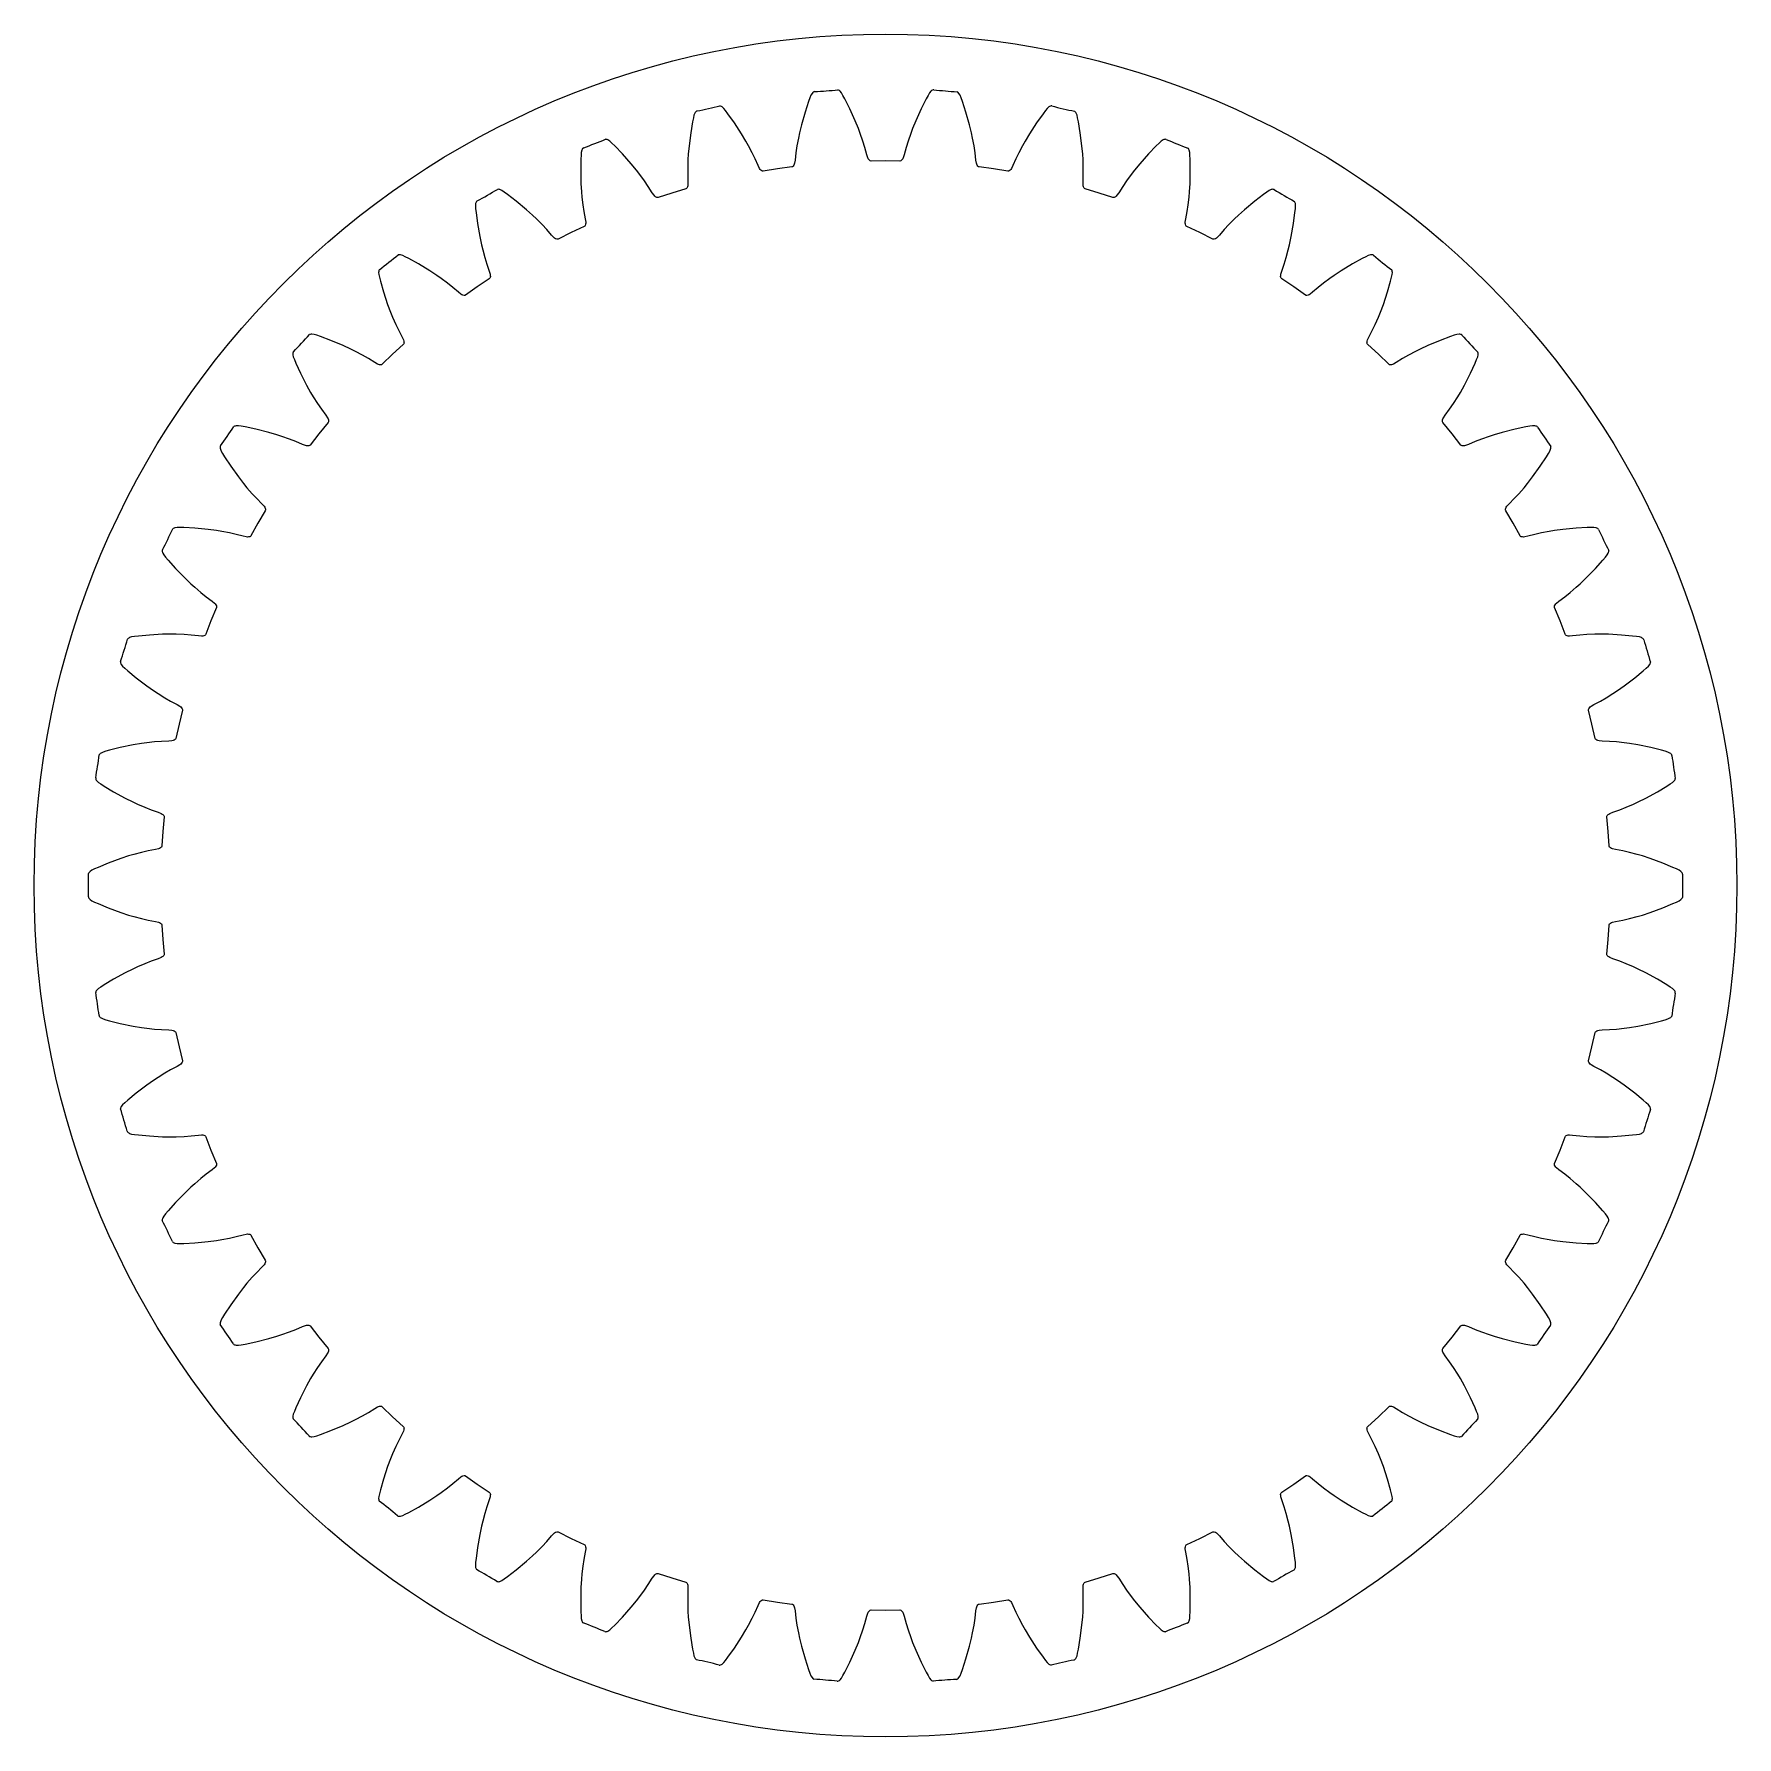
# Model space of a CAD drawing. Extents: x -35.2 to 35.2, y -35.2 to 35.2.
import ezdxf

# ---------------------------------------------------------------- set-up
doc = ezdxf.new("R2010")
doc.units = 0

msp = doc.modelspace()

# ---------------------------------------------------------------- linework, layer by layer
msp.add_circle((0, 0), 35.25)
msp.add_circle((0, 0), 35.25)
at = {"layer": 'layer0'}
for p, q in [((-3.186, 32.453), (-3.328, 32.021)), ((-3.13, 32.608), (-3.186, 32.453)), ((-3.087, 32.716), (-3.13, 32.608)), ((-3.04, 32.795), (-3.087, 32.716)), ((-3.015, 32.824), (-3.04, 32.795)), ((-2.989, 32.846), (-3.015, 32.824)), ((-2.963, 32.861), (-2.989, 32.846)), ((-2.936, 32.869), (-2.963, 32.861)), ((-1.939, 32.925), (-1.968, 32.936)), ((-1.911, 32.907), (-1.939, 32.925)), ((-1.882, 32.882), (-1.911, 32.907)), ((-1.823, 32.811), (-1.882, 32.882)), ((-1.765, 32.711), (-1.823, 32.811)), ((-1.686, 32.565), (-1.765, 32.711)), ((-1.482, 32.159), (-1.686, 32.565)), ((1.686, 32.565), (1.482, 32.159)), ((1.765, 32.711), (1.686, 32.565)), ((1.823, 32.811), (1.765, 32.711)), ((1.882, 32.882), (1.823, 32.811)), ((1.911, 32.907), (1.882, 32.882)), ((1.939, 32.925), (1.911, 32.907)), ((1.968, 32.936), (1.939, 32.925)), ((1.996, 32.939), (1.968, 32.936)), ((2.989, 32.846), (2.963, 32.861)), ((3.015, 32.824), (2.989, 32.846)), ((3.04, 32.795), (3.015, 32.824)), ((3.087, 32.716), (3.04, 32.795)), ((3.13, 32.608), (3.087, 32.716)), ((3.186, 32.453), (3.13, 32.608)), ((3.328, 32.021), (3.186, 32.453)), ((-7.955, 31.777), (-7.987, 31.615)), ((-7.929, 31.89), (-7.955, 31.777)), ((-7.894, 31.976), (-7.929, 31.89)), ((-7.874, 32.008), (-7.894, 31.976)), ((-7.852, 32.034), (-7.874, 32.008)), ((-7.828, 32.053), (-7.852, 32.034)), ((-7.802, 32.064), (-7.828, 32.053)), ((-6.825, 32.268), (-6.855, 32.275)), ((-6.794, 32.255), (-6.825, 32.268)), ((-6.762, 32.234), (-6.794, 32.255)), ((-6.693, 32.172), (-6.762, 32.234)), ((-6.62, 32.082), (-6.693, 32.172)), ((-6.521, 31.95), (-6.62, 32.082)), ((-6.258, 31.579), (-6.521, 31.95)), ((-3.328, 32.021), (-3.479, 31.491)), ((-1.253, 31.658), (-1.482, 32.159)), ((1.482, 32.159), (1.253, 31.658)), ((3.479, 31.491), (3.328, 32.021)), ((6.521, 31.95), (6.258, 31.579)), ((6.62, 32.082), (6.521, 31.95)), ((6.693, 32.172), (6.62, 32.082)), ((6.762, 32.234), (6.693, 32.172)), ((6.794, 32.255), (6.762, 32.234)), ((6.825, 32.268), (6.794, 32.255)), ((6.855, 32.275), (6.825, 32.268)), ((6.883, 32.274), (6.855, 32.275)), ((7.852, 32.034), (7.828, 32.053)), ((7.874, 32.008), (7.852, 32.034)), ((7.894, 31.976), (7.874, 32.008)), ((7.929, 31.89), (7.894, 31.976)), ((7.955, 31.777), (7.929, 31.89)), ((7.987, 31.615), (7.955, 31.777)), ((-8.063, 31.167), (-8.134, 30.621)), ((-7.987, 31.615), (-8.063, 31.167)), ((-5.957, 31.118), (-6.258, 31.579)), ((-5.781, 30.821), (-5.957, 31.118)), ((-3.561, 31.156), (-3.607, 30.939)), ((-3.479, 31.491), (-3.561, 31.156)), ((-1.123, 31.339), (-1.253, 31.658)), ((-1.045, 31.131), (-1.123, 31.339)), ((-0.938, 30.821), (-1.045, 31.131)), ((1.045, 31.131), (0.938, 30.821)), ((1.123, 31.339), (1.045, 31.131)), ((1.253, 31.658), (1.123, 31.339)), ((3.561, 31.156), (3.479, 31.491)), ((3.607, 30.939), (3.561, 31.156)), ((5.957, 31.118), (5.781, 30.821)), ((6.258, 31.579), (5.957, 31.118)), ((8.063, 31.167), (7.987, 31.615)), ((8.134, 30.621), (8.063, 31.167)), ((-12.593, 30.352), (-12.603, 30.237)), ((-12.572, 30.442), (-12.593, 30.352)), ((-12.556, 30.477), (-12.572, 30.442)), ((-12.538, 30.506), (-12.556, 30.477)), ((-12.517, 30.528), (-12.538, 30.506)), ((-12.494, 30.543), (-12.517, 30.528)), ((-11.558, 30.891), (-11.588, 30.892)), ((-11.525, 30.882), (-11.558, 30.891)), ((-11.49, 30.867), (-11.525, 30.882)), ((-11.413, 30.815), (-11.49, 30.867)), ((-11.328, 30.737), (-11.413, 30.815)), ((-11.21, 30.621), (-11.328, 30.737)), ((-10.895, 30.294), (-11.21, 30.621)), ((-8.134, 30.621), (-8.164, 30.277)), ((-5.673, 30.627), (-5.781, 30.821)), ((-5.521, 30.337), (-5.673, 30.627)), ((-5.398, 30.083), (-5.521, 30.337)), ((-3.709, 30.338), (-3.743, 30.033)), ((-3.666, 30.616), (-3.709, 30.338)), ((-3.607, 30.939), (-3.666, 30.616)), ((-0.854, 30.552), (-0.938, 30.821)), ((-0.775, 30.256), (-0.854, 30.552)), ((0.854, 30.552), (0.775, 30.256)), ((0.938, 30.821), (0.854, 30.552)), ((3.666, 30.616), (3.607, 30.939)), ((3.709, 30.338), (3.666, 30.616)), ((3.743, 30.033), (3.709, 30.338)), ((5.521, 30.337), (5.398, 30.083)), ((5.673, 30.627), (5.521, 30.337)), ((5.781, 30.821), (5.673, 30.627)), ((8.164, 30.277), (8.134, 30.621)), ((11.21, 30.621), (10.895, 30.294)), ((11.328, 30.737), (11.21, 30.621)), ((11.413, 30.815), (11.328, 30.737)), ((11.49, 30.867), (11.413, 30.815)), ((11.525, 30.882), (11.49, 30.867)), ((11.558, 30.891), (11.525, 30.882)), ((11.588, 30.892), (11.558, 30.891)), ((11.616, 30.888), (11.588, 30.892)), ((12.538, 30.506), (12.517, 30.528)), ((12.556, 30.477), (12.538, 30.506)), ((12.572, 30.442), (12.556, 30.477)), ((12.593, 30.352), (12.572, 30.442)), ((12.603, 30.237), (12.593, 30.352)), ((-12.61, 30.072), (-12.618, 29.617)), ((-12.618, 29.617), (-12.607, 29.067)), ((-12.603, 30.237), (-12.61, 30.072)), ((-10.529, 29.882), (-10.895, 30.294)), ((-10.31, 29.616), (-10.529, 29.882)), ((-10.174, 29.44), (-10.31, 29.616)), ((-8.178, 30.056), (-8.189, 29.728)), ((-8.189, 29.728), (-8.189, 29.446)), ((-8.164, 30.277), (-8.178, 30.056)), ((-5.276, 29.802), (-5.398, 30.083)), ((-5.216, 29.686), (-5.276, 29.802)), ((-5.189, 29.646), (-5.216, 29.686)), ((-5.161, 29.614), (-5.189, 29.646)), ((-5.121, 29.581), (-5.161, 29.614)), ((-4.471, 29.664), (-5.061, 29.57)), ((-3.88, 29.748), (-4.471, 29.664)), ((-4.471, 29.664), (-4.471, 29.664)), ((-3.847, 29.759), (-3.88, 29.748)), ((-3.826, 29.776), (-3.847, 29.759)), ((-3.797, 29.82), (-3.826, 29.776)), ((-3.78, 29.858), (-3.797, 29.82)), ((-3.766, 29.905), (-3.78, 29.858)), ((-3.743, 30.033), (-3.766, 29.905)), ((-0.733, 30.132), (-0.775, 30.256)), ((-0.712, 30.088), (-0.733, 30.132)), ((-0.69, 30.053), (-0.712, 30.088)), ((-0.655, 30.013), (-0.69, 30.053)), ((-0.631, 30), (-0.655, 30.013)), ((-0.597, 29.994), (-0.631, 30)), ((0, 29.999), (-0.597, 29.994)), ((0.597, 29.994), (0, 29.999)), ((0, 29.999), (0, 29.999)), ((0.631, 30), (0.597, 29.994)), ((0.655, 30.013), (0.631, 30)), ((0.69, 30.053), (0.655, 30.013)), ((0.712, 30.088), (0.69, 30.053)), ((0.733, 30.132), (0.712, 30.088)), ((0.775, 30.256), (0.733, 30.132)), ((3.766, 29.905), (3.743, 30.033)), ((3.78, 29.858), (3.766, 29.905)), ((3.797, 29.82), (3.78, 29.858)), ((3.826, 29.776), (3.797, 29.82)), ((3.847, 29.759), (3.826, 29.776)), ((3.88, 29.748), (3.847, 29.759)), ((4.471, 29.664), (3.88, 29.748)), ((5.061, 29.57), (4.471, 29.664)), ((4.471, 29.664), (4.471, 29.664)), ((5.161, 29.614), (5.121, 29.581)), ((5.189, 29.646), (5.161, 29.614)), ((5.216, 29.686), (5.189, 29.646)), ((5.276, 29.802), (5.216, 29.686)), ((5.398, 30.083), (5.276, 29.802)), ((8.178, 30.056), (8.164, 30.277)), ((8.189, 29.728), (8.178, 30.056)), ((8.189, 29.446), (8.189, 29.728)), ((10.31, 29.616), (10.174, 29.44)), ((10.529, 29.882), (10.31, 29.616)), ((10.895, 30.294), (10.529, 29.882)), ((12.61, 30.072), (12.603, 30.237)), ((12.607, 29.067), (12.618, 29.617)), ((12.618, 29.617), (12.61, 30.072)), ((-12.607, 29.067), (-12.586, 28.722)), ((-9.981, 29.175), (-10.174, 29.44)), ((-9.822, 28.943), (-9.981, 29.175)), ((-9.659, 28.683), (-9.822, 28.943)), ((-8.199, 28.921), (-8.221, 28.873)), ((-8.188, 28.961), (-8.199, 28.921)), ((-8.189, 29.446), (-8.178, 29.14)), ((-8.181, 29.009), (-8.188, 28.961)), ((-8.178, 29.14), (-8.181, 29.009)), ((-5.096, 29.571), (-5.121, 29.581)), ((-5.061, 29.57), (-5.096, 29.571)), ((5.096, 29.571), (5.061, 29.57)), ((5.121, 29.581), (5.096, 29.571)), ((8.178, 29.14), (8.189, 29.446)), ((8.181, 29.009), (8.178, 29.14)), ((8.188, 28.961), (8.181, 29.009)), ((8.199, 28.921), (8.188, 28.961)), ((8.221, 28.873), (8.199, 28.921)), ((9.822, 28.943), (9.659, 28.683)), ((9.981, 29.175), (9.822, 28.943)), ((10.174, 29.44), (9.981, 29.175)), ((12.586, 28.722), (12.607, 29.067)), ((-16.968, 28.229), (-16.976, 28.137)), ((-16.959, 28.266), (-16.968, 28.229)), ((-16.945, 28.296), (-16.959, 28.266)), ((-16.927, 28.321), (-16.945, 28.296)), ((-16.906, 28.34), (-16.927, 28.321)), ((-16.033, 28.823), (-16.063, 28.82)), ((-15.999, 28.819), (-16.033, 28.823)), ((-15.962, 28.809), (-15.999, 28.819)), ((-15.879, 28.77), (-15.962, 28.809)), ((-15.782, 28.706), (-15.879, 28.77)), ((-15.649, 28.608), (-15.782, 28.706)), ((-15.288, 28.331), (-15.649, 28.608)), ((-14.865, 27.979), (-15.288, 28.331)), ((-12.586, 28.722), (-12.566, 28.501)), ((-12.566, 28.501), (-12.528, 28.175)), ((-9.582, 28.577), (-9.659, 28.683)), ((-9.549, 28.542), (-9.582, 28.577)), ((-9.517, 28.514), (-9.549, 28.542)), ((-9.472, 28.487), (-9.517, 28.514)), ((-9.446, 28.481), (-9.472, 28.487)), ((-9.411, 28.485), (-9.446, 28.481)), ((-8.842, 28.666), (-9.411, 28.485)), ((-8.27, 28.837), (-8.842, 28.666)), ((-8.842, 28.666), (-8.842, 28.666)), ((-8.239, 28.853), (-8.27, 28.837)), ((-8.221, 28.873), (-8.239, 28.853)), ((8.239, 28.853), (8.221, 28.873)), ((8.27, 28.837), (8.239, 28.853)), ((8.842, 28.666), (8.27, 28.837)), ((9.411, 28.485), (8.842, 28.666)), ((8.842, 28.666), (8.842, 28.666)), ((9.446, 28.481), (9.411, 28.485)), ((9.472, 28.487), (9.446, 28.481)), ((9.517, 28.514), (9.472, 28.487)), ((9.549, 28.542), (9.517, 28.514)), ((9.582, 28.577), (9.549, 28.542)), ((9.659, 28.683), (9.582, 28.577)), ((12.528, 28.175), (12.566, 28.501)), ((12.566, 28.501), (12.586, 28.722)), ((15.288, 28.331), (14.865, 27.979)), ((15.649, 28.608), (15.288, 28.331)), ((15.782, 28.706), (15.649, 28.608)), ((15.879, 28.77), (15.782, 28.706)), ((15.962, 28.809), (15.879, 28.77)), ((15.999, 28.819), (15.962, 28.809)), ((16.033, 28.823), (15.999, 28.819)), ((16.063, 28.82), (16.033, 28.823)), ((16.09, 28.811), (16.063, 28.82)), ((16.945, 28.296), (16.927, 28.321)), ((16.959, 28.266), (16.945, 28.296)), ((16.968, 28.229), (16.959, 28.266)), ((16.976, 28.137), (16.968, 28.229)), ((-16.976, 28.137), (-16.969, 28.021)), ((-16.969, 28.021), (-16.951, 27.856)), ((-16.951, 27.856), (-16.892, 27.406)), ((-14.609, 27.748), (-14.865, 27.979)), ((-14.448, 27.595), (-14.609, 27.748)), ((-14.217, 27.362), (-14.448, 27.595)), ((-12.528, 28.175), (-12.486, 27.897)), ((-12.486, 27.897), (-12.429, 27.596)), ((-12.429, 27.596), (-12.413, 27.466)), ((12.413, 27.466), (12.429, 27.596)), ((12.429, 27.596), (12.486, 27.897)), ((12.486, 27.897), (12.528, 28.175)), ((14.448, 27.595), (14.217, 27.362)), ((14.609, 27.748), (14.448, 27.595)), ((14.865, 27.979), (14.609, 27.748)), ((16.892, 27.406), (16.951, 27.856)), ((16.951, 27.856), (16.969, 28.021)), ((16.969, 28.021), (16.976, 28.137)), ((-16.892, 27.406), (-16.798, 26.863)), ((-16.798, 26.863), (-16.726, 26.526)), ((-14.026, 27.156), (-14.217, 27.362)), ((-13.826, 26.923), (-14.026, 27.156)), ((-13.734, 26.83), (-13.826, 26.923)), ((-13.697, 26.799), (-13.734, 26.83)), ((-13.661, 26.777), (-13.697, 26.799)), ((-13.016, 27.028), (-13.552, 26.765)), ((-12.476, 27.283), (-13.016, 27.028)), ((-13.016, 27.028), (-13.016, 27.028)), ((-12.448, 27.303), (-12.476, 27.283)), ((-12.432, 27.325), (-12.448, 27.303)), ((-12.418, 27.376), (-12.432, 27.325)), ((-12.413, 27.418), (-12.418, 27.376)), ((-12.413, 27.466), (-12.413, 27.418)), ((12.413, 27.418), (12.413, 27.466)), ((12.418, 27.376), (12.413, 27.418)), ((12.432, 27.325), (12.418, 27.376)), ((12.448, 27.303), (12.432, 27.325)), ((12.476, 27.283), (12.448, 27.303)), ((13.016, 27.028), (12.476, 27.283)), ((13.552, 26.765), (13.016, 27.028)), ((13.016, 27.028), (13.016, 27.028)), ((13.697, 26.799), (13.661, 26.777)), ((13.734, 26.83), (13.697, 26.799)), ((13.826, 26.923), (13.734, 26.83)), ((14.026, 27.156), (13.826, 26.923)), ((14.217, 27.362), (14.026, 27.156)), ((16.726, 26.526), (16.798, 26.863)), ((16.798, 26.863), (16.892, 27.406)), ((-20.15, 26.111), (-20.179, 26.104)), ((-20.116, 26.113), (-20.15, 26.111)), ((-20.078, 26.108), (-20.116, 26.113)), ((-19.989, 26.082), (-20.078, 26.108)), ((-16.726, 26.526), (-16.673, 26.31)), ((-16.673, 26.31), (-16.587, 25.993)), ((-13.612, 26.757), (-13.661, 26.777)), ((-13.585, 26.755), (-13.612, 26.757)), ((-13.552, 26.765), (-13.585, 26.755)), ((13.585, 26.755), (13.552, 26.765)), ((13.612, 26.757), (13.585, 26.755)), ((13.661, 26.777), (13.612, 26.757)), ((16.587, 25.993), (16.673, 26.31)), ((16.673, 26.31), (16.726, 26.526)), ((20.078, 26.108), (19.989, 26.082)), ((20.116, 26.113), (20.078, 26.108)), ((20.15, 26.111), (20.116, 26.113)), ((20.179, 26.104), (20.15, 26.111)), ((20.204, 26.091), (20.179, 26.104)), ((-20.982, 25.422), (-20.986, 25.384)), ((-20.986, 25.384), (-20.98, 25.292)), ((-20.973, 25.455), (-20.982, 25.422)), ((-20.959, 25.482), (-20.973, 25.455)), ((-20.941, 25.504), (-20.959, 25.482)), ((-19.885, 26.033), (-19.989, 26.082)), ((-19.738, 25.956), (-19.885, 26.033)), ((-19.34, 25.736), (-19.738, 25.956)), ((-18.869, 25.451), (-19.34, 25.736)), ((-18.581, 25.261), (-18.869, 25.451)), ((-16.587, 25.993), (-16.505, 25.724)), ((-16.505, 25.724), (-16.403, 25.435)), ((-16.403, 25.435), (-16.368, 25.309)), ((16.368, 25.309), (16.403, 25.435)), ((16.403, 25.435), (16.505, 25.724)), ((16.505, 25.724), (16.587, 25.993)), ((18.869, 25.451), (18.581, 25.261)), ((19.34, 25.736), (18.869, 25.451)), ((19.738, 25.956), (19.34, 25.736)), ((19.885, 26.033), (19.738, 25.956)), ((19.989, 26.082), (19.885, 26.033)), ((20.973, 25.455), (20.959, 25.482)), ((20.982, 25.422), (20.973, 25.455)), ((20.98, 25.292), (20.986, 25.384)), ((20.986, 25.384), (20.982, 25.422)), ((-20.98, 25.292), (-20.955, 25.179)), ((-20.955, 25.179), (-20.914, 25.019)), ((-20.914, 25.019), (-20.788, 24.582)), ((-18.4, 25.133), (-18.581, 25.261)), ((-18.137, 24.937), (-18.4, 25.133)), ((-17.916, 24.762), (-18.137, 24.937)), ((-17.684, 24.562), (-17.916, 24.762)), ((-16.899, 24.787), (-17.389, 24.446)), ((-16.403, 25.118), (-16.899, 24.787)), ((-16.899, 24.787), (-16.899, 24.787)), ((-16.378, 25.143), (-16.403, 25.118)), ((-16.366, 25.167), (-16.378, 25.143)), ((-16.368, 25.309), (-16.361, 25.261)), ((-16.359, 25.219), (-16.366, 25.167)), ((-16.361, 25.261), (-16.359, 25.219)), ((16.359, 25.219), (16.361, 25.261)), ((16.366, 25.167), (16.359, 25.219)), ((16.361, 25.261), (16.368, 25.309)), ((16.378, 25.143), (16.366, 25.167)), ((16.403, 25.118), (16.378, 25.143)), ((16.899, 24.787), (16.403, 25.118)), ((17.389, 24.446), (16.899, 24.787)), ((16.899, 24.787), (16.899, 24.787)), ((17.916, 24.762), (17.684, 24.562)), ((18.137, 24.937), (17.916, 24.762)), ((18.4, 25.133), (18.137, 24.937)), ((18.581, 25.261), (18.4, 25.133)), ((20.788, 24.582), (20.914, 25.019)), ((20.914, 25.019), (20.955, 25.179)), ((20.955, 25.179), (20.98, 25.292)), ((-20.788, 24.582), (-20.614, 24.059)), ((-20.614, 24.059), (-20.493, 23.737)), ((-17.58, 24.483), (-17.684, 24.562)), ((-17.538, 24.459), (-17.58, 24.483)), ((-17.499, 24.442), (-17.538, 24.459)), ((-17.448, 24.429), (-17.499, 24.442)), ((-17.421, 24.432), (-17.448, 24.429)), ((-17.389, 24.446), (-17.421, 24.432)), ((17.421, 24.432), (17.389, 24.446)), ((17.448, 24.429), (17.421, 24.432)), ((17.499, 24.442), (17.448, 24.429)), ((17.538, 24.459), (17.499, 24.442)), ((17.58, 24.483), (17.538, 24.459)), ((17.684, 24.562), (17.58, 24.483)), ((20.493, 23.737), (20.614, 24.059)), ((20.614, 24.059), (20.788, 24.582)), ((-20.493, 23.737), (-20.408, 23.531)), ((-20.408, 23.531), (-20.276, 23.231)), ((20.276, 23.231), (20.408, 23.531)), ((20.408, 23.531), (20.493, 23.737)), ((-23.816, 22.817), (-23.845, 22.805)), ((-23.783, 22.823), (-23.816, 22.817)), ((-23.745, 22.824), (-23.783, 22.823)), ((-23.654, 22.812), (-23.745, 22.824)), ((-23.542, 22.778), (-23.654, 22.812)), ((-23.386, 22.725), (-23.542, 22.778)), ((-22.96, 22.566), (-23.386, 22.725)), ((-22.452, 22.355), (-22.96, 22.566)), ((-20.276, 23.231), (-20.154, 22.977)), ((-20.154, 22.977), (-20.011, 22.706)), ((-20.011, 22.706), (-19.957, 22.587)), ((-19.957, 22.587), (-19.943, 22.541)), ((19.943, 22.541), (19.957, 22.587)), ((19.957, 22.587), (20.011, 22.706)), ((20.011, 22.706), (20.154, 22.977)), ((20.154, 22.977), (20.276, 23.231)), ((22.96, 22.566), (22.452, 22.355)), ((23.386, 22.725), (22.96, 22.566)), ((23.542, 22.778), (23.386, 22.725)), ((23.654, 22.812), (23.542, 22.778)), ((23.745, 22.824), (23.654, 22.812)), ((23.783, 22.823), (23.745, 22.824)), ((23.816, 22.817), (23.783, 22.823)), ((23.845, 22.805), (23.816, 22.817)), ((23.868, 22.789), (23.845, 22.805)), ((-24.533, 22.045), (-24.537, 22.011)), ((-24.537, 22.011), (-24.535, 21.973)), ((-24.535, 21.973), (-24.516, 21.883)), ((-24.523, 22.074), (-24.533, 22.045)), ((-24.509, 22.098), (-24.523, 22.074)), ((-24.516, 21.883), (-24.474, 21.774)), ((-22.139, 22.209), (-22.452, 22.355)), ((-21.94, 22.11), (-22.139, 22.209)), ((-21.651, 21.955), (-21.94, 22.11)), ((-21.407, 21.815), (-21.651, 21.955)), ((-20.405, 21.991), (-20.839, 21.581)), ((-19.963, 22.393), (-20.405, 21.991)), ((-20.405, 21.991), (-20.405, 21.991)), ((-19.942, 22.421), (-19.963, 22.393)), ((-19.943, 22.541), (-19.935, 22.499)), ((-19.934, 22.447), (-19.942, 22.421)), ((-19.935, 22.499), (-19.934, 22.447)), ((19.934, 22.447), (19.935, 22.499)), ((19.942, 22.421), (19.934, 22.447)), ((19.935, 22.499), (19.943, 22.541)), ((19.963, 22.393), (19.942, 22.421)), ((20.405, 21.991), (19.963, 22.393)), ((20.839, 21.581), (20.405, 21.991)), ((20.405, 21.991), (20.405, 21.991)), ((21.651, 21.955), (21.407, 21.815)), ((21.94, 22.11), (21.651, 21.955)), ((22.139, 22.209), (21.94, 22.11)), ((22.452, 22.355), (22.139, 22.209)), ((24.474, 21.774), (24.516, 21.883)), ((24.516, 21.883), (24.535, 21.973)), ((24.533, 22.045), (24.523, 22.074)), ((24.537, 22.011), (24.533, 22.045)), ((24.535, 21.973), (24.537, 22.011)), ((-24.474, 21.774), (-24.409, 21.622)), ((-24.409, 21.622), (-24.219, 21.209)), ((-24.219, 21.209), (-23.97, 20.718)), ((-21.147, 21.652), (-21.407, 21.815)), ((-21.032, 21.589), (-21.147, 21.652)), ((-20.987, 21.572), (-21.032, 21.589)), ((-20.947, 21.561), (-20.987, 21.572)), ((-20.894, 21.556), (-20.947, 21.561)), ((-20.868, 21.562), (-20.894, 21.556)), ((-20.839, 21.581), (-20.868, 21.562)), ((20.868, 21.562), (20.839, 21.581)), ((20.894, 21.556), (20.868, 21.562)), ((20.947, 21.561), (20.894, 21.556)), ((20.987, 21.572), (20.947, 21.561)), ((21.032, 21.589), (20.987, 21.572)), ((21.147, 21.652), (21.032, 21.589)), ((21.407, 21.815), (21.147, 21.652)), ((23.97, 20.718), (24.219, 21.209)), ((24.219, 21.209), (24.409, 21.622)), ((24.409, 21.622), (24.474, 21.774)), ((-23.97, 20.718), (-23.802, 20.417)), ((23.802, 20.417), (23.97, 20.718)), ((-23.802, 20.417), (-23.688, 20.226)), ((-23.688, 20.226), (-23.512, 19.949)), ((-23.512, 19.949), (-23.354, 19.717)), ((23.354, 19.717), (23.512, 19.949)), ((23.512, 19.949), (23.688, 20.226)), ((23.688, 20.226), (23.802, 20.417)), ((-23.078, 19.168), (-23.454, 18.704)), ((-23.354, 19.717), (-23.172, 19.47)), ((-23.172, 19.47), (-23.101, 19.36)), ((-23.101, 19.36), (-23.08, 19.317)), ((-23.08, 19.317), (-23.066, 19.277)), ((-23.061, 19.198), (-23.078, 19.168)), ((-23.066, 19.277), (-23.057, 19.225)), ((-23.057, 19.225), (-23.061, 19.198)), ((23.057, 19.225), (23.066, 19.277)), ((23.061, 19.198), (23.057, 19.225)), ((23.078, 19.168), (23.061, 19.198)), ((23.066, 19.277), (23.08, 19.317)), ((23.454, 18.704), (23.078, 19.168)), ((23.08, 19.317), (23.101, 19.36)), ((23.101, 19.36), (23.172, 19.47)), ((23.172, 19.47), (23.354, 19.717)), ((-26.951, 19.012), (-26.977, 18.997)), ((-26.919, 19.023), (-26.951, 19.012)), ((-26.882, 19.03), (-26.919, 19.023)), ((-26.789, 19.032), (-26.882, 19.03)), ((-26.674, 19.015), (-26.789, 19.032)), ((-26.512, 18.985), (-26.674, 19.015)), ((-26.067, 18.892), (-26.512, 18.985)), ((-25.533, 18.759), (-26.067, 18.892)), ((-25.202, 18.662), (-25.533, 18.759)), ((-24.99, 18.593), (-25.202, 18.662)), ((-24.681, 18.483), (-24.99, 18.593)), ((-24.419, 18.381), (-24.681, 18.483)), ((-24.138, 18.258), (-24.419, 18.381)), ((-23.454, 18.704), (-23.822, 18.234)), ((-23.454, 18.704), (-23.454, 18.704)), ((23.822, 18.234), (23.454, 18.704)), ((23.454, 18.704), (23.454, 18.704)), ((24.419, 18.381), (24.138, 18.258)), ((24.681, 18.483), (24.419, 18.381)), ((24.99, 18.593), (24.681, 18.483)), ((25.202, 18.662), (24.99, 18.593)), ((25.533, 18.759), (25.202, 18.662)), ((26.067, 18.892), (25.533, 18.759)), ((26.512, 18.985), (26.067, 18.892)), ((26.674, 19.015), (26.512, 18.985)), ((26.789, 19.032), (26.674, 19.015)), ((26.882, 19.03), (26.789, 19.032)), ((26.919, 19.023), (26.882, 19.03)), ((26.951, 19.012), (26.919, 19.023)), ((26.977, 18.997), (26.951, 19.012)), ((26.997, 18.977), (26.977, 18.997)), ((-27.539, 18.172), (-27.544, 18.142)), ((-27.544, 18.142), (-27.543, 18.108)), ((-27.543, 18.108), (-27.536, 18.071)), ((-27.528, 18.198), (-27.539, 18.172)), ((-27.536, 18.071), (-27.503, 17.984)), ((-27.503, 17.984), (-27.446, 17.883)), ((-27.446, 17.883), (-27.359, 17.743)), ((-27.359, 17.743), (-27.11, 17.363)), ((-24.015, 18.213), (-24.138, 18.258)), ((-23.968, 18.203), (-24.015, 18.213)), ((-23.926, 18.198), (-23.968, 18.203)), ((-23.874, 18.201), (-23.926, 18.198)), ((-23.849, 18.211), (-23.874, 18.201)), ((-23.822, 18.234), (-23.849, 18.211)), ((23.849, 18.211), (23.822, 18.234)), ((23.874, 18.201), (23.849, 18.211)), ((23.926, 18.198), (23.874, 18.201)), ((23.968, 18.203), (23.926, 18.198)), ((24.015, 18.213), (23.968, 18.203)), ((24.138, 18.258), (24.015, 18.213)), ((27.11, 17.363), (27.359, 17.743)), ((27.359, 17.743), (27.446, 17.883)), ((27.446, 17.883), (27.503, 17.984)), ((27.503, 17.984), (27.536, 18.071)), ((27.536, 18.071), (27.543, 18.108)), ((27.544, 18.142), (27.539, 18.172)), ((27.543, 18.108), (27.544, 18.142)), ((-27.11, 17.363), (-26.79, 16.914)), ((26.79, 16.914), (27.11, 17.363)), ((-26.79, 16.914), (-26.579, 16.642)), ((-26.579, 16.642), (-26.438, 16.47)), ((-26.438, 16.47), (-26.223, 16.222)), ((-26.223, 16.222), (-26.032, 16.016)), ((26.032, 16.016), (26.223, 16.222)), ((26.223, 16.222), (26.438, 16.47)), ((26.438, 16.47), (26.579, 16.642)), ((26.579, 16.642), (26.79, 16.914)), ((-26.032, 16.016), (-25.815, 15.799)), ((-25.677, 15.514), (-25.98, 15)), ((-25.815, 15.799), (-25.728, 15.701)), ((-25.728, 15.701), (-25.701, 15.661)), ((-25.701, 15.661), (-25.681, 15.624)), ((-25.681, 15.624), (-25.665, 15.574)), ((-25.665, 15.547), (-25.677, 15.514)), ((-25.665, 15.574), (-25.665, 15.547)), ((25.665, 15.574), (25.681, 15.624)), ((25.665, 15.547), (25.665, 15.574)), ((25.677, 15.514), (25.665, 15.547)), ((25.98, 15), (25.677, 15.514)), ((25.681, 15.624), (25.701, 15.661)), ((25.701, 15.661), (25.728, 15.701)), ((25.728, 15.701), (25.815, 15.799)), ((25.815, 15.799), (26.032, 16.016)), ((-29.418, 14.811), (-29.454, 14.799)), ((-29.327, 14.826), (-29.418, 14.811)), ((-29.21, 14.827), (-29.327, 14.826)), ((-29.045, 14.822), (-29.21, 14.827)), ((-28.591, 14.796), (-29.045, 14.822)), ((-25.98, 15), (-26.274, 14.48)), ((-25.98, 15), (-25.98, 15)), ((26.274, 14.48), (25.98, 15)), ((25.98, 15), (25.98, 15)), ((29.045, 14.822), (28.591, 14.796)), ((29.21, 14.827), (29.045, 14.822)), ((29.327, 14.826), (29.21, 14.827)), ((29.418, 14.811), (29.327, 14.826)), ((29.454, 14.799), (29.418, 14.811)), ((-29.484, 14.783), (-29.507, 14.764)), ((-29.454, 14.799), (-29.484, 14.783)), ((-28.043, 14.744), (-28.591, 14.796)), ((-27.701, 14.697), (-28.043, 14.744)), ((-27.482, 14.661), (-27.701, 14.697)), ((-27.16, 14.598), (-27.482, 14.661)), ((-26.886, 14.536), (-27.16, 14.598)), ((-26.59, 14.457), (-26.886, 14.536)), ((-26.462, 14.431), (-26.59, 14.457)), ((-26.413, 14.427), (-26.462, 14.431)), ((-26.371, 14.429), (-26.413, 14.427)), ((-26.32, 14.44), (-26.371, 14.429)), ((-26.296, 14.453), (-26.32, 14.44)), ((-26.274, 14.48), (-26.296, 14.453)), ((26.296, 14.453), (26.274, 14.48)), ((26.32, 14.44), (26.296, 14.453)), ((26.371, 14.429), (26.32, 14.44)), ((26.413, 14.427), (26.371, 14.429)), ((26.462, 14.431), (26.413, 14.427)), ((26.59, 14.457), (26.462, 14.431)), ((26.886, 14.536), (26.59, 14.457)), ((27.16, 14.598), (26.886, 14.536)), ((27.482, 14.661), (27.16, 14.598)), ((27.701, 14.697), (27.482, 14.661)), ((28.043, 14.744), (27.701, 14.697)), ((28.591, 14.796), (28.043, 14.744)), ((29.484, 14.783), (29.454, 14.799)), ((29.507, 14.764), (29.484, 14.783)), ((29.524, 14.741), (29.507, 14.764)), ((-29.94, 13.865), (-29.941, 13.834)), ((-29.941, 13.834), (-29.934, 13.801)), ((-29.933, 13.892), (-29.94, 13.865)), ((-29.934, 13.801), (-29.922, 13.765)), ((-29.922, 13.765), (-29.876, 13.684)), ((-29.876, 13.684), (-29.805, 13.593)), ((-29.805, 13.593), (-29.698, 13.467)), ((-29.698, 13.467), (-29.395, 13.128)), ((29.395, 13.128), (29.698, 13.467)), ((29.698, 13.467), (29.805, 13.593)), ((29.805, 13.593), (29.876, 13.684)), ((29.876, 13.684), (29.922, 13.765)), ((29.922, 13.765), (29.934, 13.801)), ((29.934, 13.801), (29.941, 13.834)), ((29.941, 13.834), (29.94, 13.865)), ((-29.395, 13.128), (-29.012, 12.732)), ((-29.012, 12.732), (-28.762, 12.494)), ((28.762, 12.494), (29.012, 12.732)), ((29.012, 12.732), (29.395, 13.128)), ((-28.762, 12.494), (-28.597, 12.346)), ((-28.597, 12.346), (-28.348, 12.133)), ((-28.348, 12.133), (-28.128, 11.957)), ((28.128, 11.957), (28.348, 12.133)), ((28.348, 12.133), (28.597, 12.346)), ((28.597, 12.346), (28.762, 12.494)), ((-28.128, 11.957), (-27.881, 11.775)), ((-27.702, 11.514), (-27.926, 10.96)), ((-27.881, 11.775), (-27.781, 11.691)), ((-27.781, 11.691), (-27.748, 11.656)), ((-27.748, 11.656), (-27.723, 11.622)), ((-27.723, 11.622), (-27.699, 11.575)), ((-27.696, 11.548), (-27.702, 11.514)), ((-27.699, 11.575), (-27.696, 11.548)), ((27.696, 11.548), (27.699, 11.575)), ((27.702, 11.514), (27.696, 11.548)), ((27.699, 11.575), (27.723, 11.622)), ((27.926, 10.96), (27.702, 11.514)), ((27.723, 11.622), (27.748, 11.656)), ((27.748, 11.656), (27.781, 11.691)), ((27.781, 11.691), (27.881, 11.775)), ((27.881, 11.775), (28.128, 11.957)), ((-27.926, 10.96), (-28.139, 10.402)), ((-27.926, 10.96), (-27.926, 10.96)), ((28.139, 10.402), (27.926, 10.96)), ((27.926, 10.96), (27.926, 10.96)), ((-31.358, 10.223), (-31.378, 10.201)), ((-31.33, 10.244), (-31.358, 10.223)), ((-31.297, 10.261), (-31.33, 10.244)), ((-31.209, 10.29), (-31.297, 10.261)), ((-31.094, 10.308), (-31.209, 10.29)), ((-30.93, 10.328), (-31.094, 10.308)), ((-30.477, 10.37), (-30.93, 10.328)), ((-29.927, 10.4), (-30.477, 10.37)), ((-29.583, 10.404), (-29.927, 10.4)), ((-29.36, 10.401), (-29.583, 10.404)), ((-29.033, 10.387), (-29.36, 10.401)), ((-28.752, 10.367), (-29.033, 10.387)), ((-28.447, 10.332), (-28.752, 10.367)), ((-28.317, 10.326), (-28.447, 10.332)), ((-28.269, 10.329), (-28.317, 10.326)), ((-28.227, 10.337), (-28.269, 10.329)), ((-28.178, 10.355), (-28.227, 10.337)), ((-28.157, 10.373), (-28.178, 10.355)), ((-28.139, 10.402), (-28.157, 10.373)), ((28.157, 10.373), (28.139, 10.402)), ((28.178, 10.355), (28.157, 10.373)), ((28.227, 10.337), (28.178, 10.355)), ((28.269, 10.329), (28.227, 10.337)), ((28.317, 10.326), (28.269, 10.329)), ((28.447, 10.332), (28.317, 10.326)), ((28.752, 10.367), (28.447, 10.332)), ((29.033, 10.387), (28.752, 10.367)), ((29.36, 10.401), (29.033, 10.387)), ((29.583, 10.404), (29.36, 10.401)), ((29.927, 10.4), (29.583, 10.404)), ((30.477, 10.37), (29.927, 10.4)), ((30.93, 10.328), (30.477, 10.37)), ((31.094, 10.308), (30.93, 10.328)), ((31.209, 10.29), (31.094, 10.308)), ((31.297, 10.261), (31.209, 10.29)), ((31.33, 10.244), (31.297, 10.261)), ((31.358, 10.223), (31.33, 10.244)), ((31.378, 10.201), (31.358, 10.223)), ((31.392, 10.176), (31.378, 10.201)), ((-31.669, 9.276), (-31.672, 9.247)), ((-31.672, 9.247), (-31.668, 9.217)), ((-31.668, 9.217), (-31.657, 9.185)), ((-31.657, 9.185), (-31.639, 9.152)), ((31.639, 9.152), (31.657, 9.185)), ((31.657, 9.185), (31.668, 9.217)), ((31.668, 9.217), (31.672, 9.247)), ((-31.639, 9.152), (-31.582, 9.079)), ((-31.582, 9.079), (-31.498, 8.999)), ((-31.498, 8.999), (-31.373, 8.89)), ((-31.373, 8.89), (-31.023, 8.601)), ((-31.023, 8.601), (-30.586, 8.266)), ((30.586, 8.266), (31.023, 8.601)), ((31.023, 8.601), (31.373, 8.89)), ((31.373, 8.89), (31.498, 8.999)), ((31.498, 8.999), (31.582, 9.079)), ((31.582, 9.079), (31.639, 9.152)), ((-30.586, 8.266), (-30.303, 8.068)), ((-30.303, 8.068), (-30.118, 7.946)), ((-30.118, 7.946), (-29.839, 7.772)), ((-29.839, 7.772), (-29.596, 7.631)), ((29.596, 7.631), (29.839, 7.772)), ((29.839, 7.772), (30.118, 7.946)), ((30.118, 7.946), (30.303, 8.068)), ((30.303, 8.068), (30.586, 8.266)), ((-29.596, 7.631), (-29.325, 7.488)), ((-29.325, 7.488), (-29.213, 7.42)), ((-29.109, 7.256), (-29.247, 6.675)), ((-29.213, 7.42), (-29.175, 7.39)), ((-29.175, 7.39), (-29.146, 7.36)), ((-29.146, 7.36), (-29.115, 7.317)), ((-29.115, 7.317), (-29.107, 7.291)), ((-29.107, 7.291), (-29.109, 7.256)), ((29.107, 7.291), (29.115, 7.317)), ((29.109, 7.256), (29.107, 7.291)), ((29.247, 6.675), (29.109, 7.256)), ((29.115, 7.317), (29.146, 7.36)), ((29.146, 7.36), (29.175, 7.39)), ((29.175, 7.39), (29.213, 7.42)), ((29.213, 7.42), (29.325, 7.488)), ((29.325, 7.488), (29.596, 7.631)), ((-29.247, 6.675), (-29.375, 6.092)), ((-29.247, 6.675), (-29.247, 6.675)), ((29.375, 6.092), (29.247, 6.675)), ((29.247, 6.675), (29.247, 6.675)), ((-31.683, 5.711), (-32.124, 5.602)), ((-31.143, 5.823), (-31.683, 5.711)), ((-30.803, 5.879), (-31.143, 5.823)), ((-30.583, 5.909), (-30.803, 5.879)), ((-30.257, 5.944), (-30.583, 5.909)), ((-29.976, 5.966), (-30.257, 5.944)), ((-29.67, 5.977), (-29.976, 5.966)), ((-29.54, 5.99), (-29.67, 5.977)), ((-29.492, 6.001), (-29.54, 5.99)), ((-29.453, 6.015), (-29.492, 6.001)), ((-29.407, 6.04), (-29.453, 6.015)), ((-29.388, 6.06), (-29.407, 6.04)), ((-29.375, 6.092), (-29.388, 6.06)), ((29.388, 6.06), (29.375, 6.092)), ((29.407, 6.04), (29.388, 6.06)), ((29.453, 6.015), (29.407, 6.04)), ((29.492, 6.001), (29.453, 6.015)), ((29.54, 5.99), (29.492, 6.001)), ((29.67, 5.977), (29.54, 5.99)), ((29.976, 5.966), (29.67, 5.977)), ((30.257, 5.944), (29.976, 5.966)), ((30.583, 5.909), (30.257, 5.944)), ((30.803, 5.879), (30.583, 5.909)), ((31.143, 5.823), (30.803, 5.879)), ((31.683, 5.711), (31.143, 5.823)), ((32.124, 5.602), (31.683, 5.711)), ((-32.531, 5.436), (-32.548, 5.41)), ((-32.507, 5.46), (-32.531, 5.436)), ((-32.476, 5.482), (-32.507, 5.46)), ((-32.394, 5.523), (-32.476, 5.482)), ((-32.283, 5.558), (-32.394, 5.523)), ((-32.124, 5.602), (-32.283, 5.558)), ((32.283, 5.558), (32.124, 5.602)), ((32.394, 5.523), (32.283, 5.558)), ((32.476, 5.482), (32.394, 5.523)), ((32.507, 5.46), (32.476, 5.482)), ((32.531, 5.436), (32.507, 5.46)), ((32.548, 5.41), (32.531, 5.436)), ((32.558, 5.384), (32.548, 5.41)), ((-32.698, 4.452), (-32.697, 4.424)), ((-32.697, 4.424), (-32.688, 4.395)), ((-32.688, 4.395), (-32.672, 4.365)), ((-32.672, 4.365), (-32.65, 4.334)), ((-32.65, 4.334), (-32.583, 4.27)), ((-32.583, 4.27), (-32.487, 4.204)), ((32.487, 4.204), (32.583, 4.27)), ((32.583, 4.27), (32.65, 4.334)), ((32.65, 4.334), (32.672, 4.365)), ((32.672, 4.365), (32.688, 4.395)), ((32.688, 4.395), (32.697, 4.424)), ((-32.487, 4.204), (-32.348, 4.115)), ((-32.348, 4.115), (-31.958, 3.881)), ((-31.958, 3.881), (-31.476, 3.615)), ((-31.476, 3.615), (-31.167, 3.461)), ((31.167, 3.461), (31.476, 3.615)), ((31.476, 3.615), (31.958, 3.881)), ((31.958, 3.881), (32.348, 4.115)), ((32.348, 4.115), (32.487, 4.204)), ((-31.167, 3.461), (-30.966, 3.368)), ((-30.966, 3.368), (-30.664, 3.238)), ((-30.664, 3.238), (-30.403, 3.135)), ((-30.403, 3.135), (-30.113, 3.034)), ((-30.113, 3.034), (-29.993, 2.983)), ((-29.993, 2.983), (-29.951, 2.959)), ((-29.951, 2.959), (-29.917, 2.934)), ((-29.917, 2.934), (-29.881, 2.896)), ((-29.865, 2.837), (-29.915, 2.242)), ((-29.881, 2.896), (-29.869, 2.871)), ((-29.869, 2.871), (-29.865, 2.837)), ((29.865, 2.837), (29.869, 2.871)), ((29.915, 2.242), (29.865, 2.837)), ((29.869, 2.871), (29.881, 2.896)), ((29.881, 2.896), (29.917, 2.934)), ((29.917, 2.934), (29.951, 2.959)), ((29.951, 2.959), (29.993, 2.983)), ((29.993, 2.983), (30.113, 3.034)), ((30.113, 3.034), (30.403, 3.135)), ((30.403, 3.135), (30.664, 3.238)), ((30.664, 3.238), (30.966, 3.368)), ((30.966, 3.368), (31.167, 3.461)), ((-29.915, 2.242), (-29.955, 1.646)), ((-29.915, 2.242), (-29.915, 2.242)), ((29.955, 1.646), (29.915, 2.242)), ((29.915, 2.242), (29.915, 2.242)), ((-30.53, 1.431), (-30.805, 1.368)), ((-30.229, 1.488), (-30.53, 1.431)), ((-30.102, 1.52), (-30.229, 1.488)), ((-30.057, 1.538), (-30.102, 1.52)), ((-30.02, 1.558), (-30.057, 1.538)), ((-29.979, 1.59), (-30.02, 1.558)), ((-29.963, 1.612), (-29.979, 1.59)), ((-29.955, 1.646), (-29.963, 1.612)), ((29.963, 1.612), (29.955, 1.646)), ((29.979, 1.59), (29.963, 1.612)), ((30.02, 1.558), (29.979, 1.59)), ((30.057, 1.538), (30.02, 1.558)), ((30.102, 1.52), (30.057, 1.538)), ((30.229, 1.488), (30.102, 1.52)), ((30.53, 1.431), (30.229, 1.488)), ((30.805, 1.368), (30.53, 1.431)), ((-32.6, 0.752), (-32.751, 0.685)), ((-32.18, 0.926), (-32.6, 0.752)), ((-31.663, 1.116), (-32.18, 0.926)), ((-31.335, 1.222), (-31.663, 1.116)), ((-31.122, 1.285), (-31.335, 1.222)), ((-30.805, 1.368), (-31.122, 1.285)), ((31.122, 1.285), (30.805, 1.368)), ((31.335, 1.222), (31.122, 1.285)), ((31.663, 1.116), (31.335, 1.222)), ((32.18, 0.926), (31.663, 1.116)), ((32.6, 0.752), (32.18, 0.926)), ((32.751, 0.685), (32.6, 0.752)), ((-32.978, 0.526), (-32.991, 0.499)), ((-32.958, 0.554), (-32.978, 0.526)), ((-32.931, 0.581), (-32.958, 0.554)), ((-32.855, 0.634), (-32.931, 0.581)), ((-32.751, 0.685), (-32.855, 0.634)), ((32.855, 0.634), (32.751, 0.685)), ((32.931, 0.581), (32.855, 0.634)), ((32.958, 0.554), (32.931, 0.581)), ((32.978, 0.526), (32.958, 0.554)), ((32.991, 0.499), (32.978, 0.526)), ((32.996, 0.471), (32.991, 0.499)), ((-32.996, -0.471), (-32.991, -0.499)), ((-32.991, -0.499), (-32.978, -0.526)), ((-32.978, -0.526), (-32.958, -0.554)), ((-32.958, -0.554), (-32.931, -0.581)), ((-32.931, -0.581), (-32.855, -0.634)), ((-32.855, -0.634), (-32.751, -0.685)), ((-32.751, -0.685), (-32.6, -0.752)), ((32.6, -0.752), (32.751, -0.685)), ((32.751, -0.685), (32.855, -0.634)), ((32.855, -0.634), (32.931, -0.581)), ((32.931, -0.581), (32.958, -0.554)), ((32.958, -0.554), (32.978, -0.526)), ((32.978, -0.526), (32.991, -0.499)), ((-32.6, -0.752), (-32.18, -0.926)), ((-32.18, -0.926), (-31.663, -1.116)), ((-31.663, -1.116), (-31.335, -1.222)), ((-31.335, -1.222), (-31.122, -1.285)), ((-31.122, -1.285), (-30.805, -1.368)), ((-30.805, -1.368), (-30.53, -1.431)), ((30.53, -1.431), (30.805, -1.368)), ((30.805, -1.368), (31.122, -1.285)), ((31.122, -1.285), (31.335, -1.222)), ((31.335, -1.222), (31.663, -1.116)), ((31.663, -1.116), (32.18, -0.926)), ((32.18, -0.926), (32.6, -0.752)), ((-30.53, -1.431), (-30.229, -1.488)), ((-30.229, -1.488), (-30.102, -1.52)), ((-30.102, -1.52), (-30.057, -1.538)), ((-30.057, -1.538), (-30.02, -1.558)), ((-30.02, -1.558), (-29.979, -1.59)), ((-29.979, -1.59), (-29.963, -1.612)), ((-29.963, -1.612), (-29.955, -1.646)), ((-29.955, -1.646), (-29.915, -2.242)), ((29.915, -2.242), (29.955, -1.646)), ((29.955, -1.646), (29.963, -1.612)), ((29.963, -1.612), (29.979, -1.59)), ((29.979, -1.59), (30.02, -1.558)), ((30.02, -1.558), (30.057, -1.538)), ((30.057, -1.538), (30.102, -1.52)), ((30.102, -1.52), (30.229, -1.488)), ((30.229, -1.488), (30.53, -1.431)), ((-29.915, -2.242), (-29.915, -2.242)), ((-29.915, -2.242), (-29.865, -2.837)), ((29.865, -2.837), (29.915, -2.242)), ((29.915, -2.242), (29.915, -2.242)), ((-31.167, -3.461), (-31.476, -3.615)), ((-30.966, -3.368), (-31.167, -3.461)), ((-30.664, -3.238), (-30.966, -3.368)), ((-30.403, -3.135), (-30.664, -3.238)), ((-30.113, -3.034), (-30.403, -3.135)), ((-29.993, -2.983), (-30.113, -3.034)), ((-29.951, -2.959), (-29.993, -2.983)), ((-29.917, -2.934), (-29.951, -2.959)), ((-29.881, -2.896), (-29.917, -2.934)), ((-29.869, -2.871), (-29.881, -2.896)), ((-29.865, -2.837), (-29.869, -2.871)), ((29.869, -2.871), (29.865, -2.837)), ((29.881, -2.896), (29.869, -2.871)), ((29.917, -2.934), (29.881, -2.896)), ((29.951, -2.959), (29.917, -2.934)), ((29.993, -2.983), (29.951, -2.959)), ((30.113, -3.034), (29.993, -2.983)), ((30.403, -3.135), (30.113, -3.034)), ((30.664, -3.238), (30.403, -3.135)), ((30.966, -3.368), (30.664, -3.238)), ((31.167, -3.461), (30.966, -3.368)), ((31.476, -3.615), (31.167, -3.461)), ((-32.487, -4.204), (-32.583, -4.27)), ((-32.348, -4.115), (-32.487, -4.204)), ((-31.958, -3.881), (-32.348, -4.115)), ((-31.476, -3.615), (-31.958, -3.881)), ((31.958, -3.881), (31.476, -3.615)), ((32.348, -4.115), (31.958, -3.881)), ((32.487, -4.204), (32.348, -4.115)), ((32.583, -4.27), (32.487, -4.204)), ((-32.688, -4.395), (-32.697, -4.424)), ((-32.672, -4.365), (-32.688, -4.395)), ((-32.65, -4.334), (-32.672, -4.365)), ((-32.583, -4.27), (-32.65, -4.334)), ((32.65, -4.334), (32.583, -4.27)), ((32.672, -4.365), (32.65, -4.334)), ((32.688, -4.395), (32.672, -4.365)), ((32.697, -4.424), (32.688, -4.395)), ((32.698, -4.452), (32.697, -4.424)), ((-32.558, -5.384), (-32.548, -5.41)), ((-32.548, -5.41), (-32.531, -5.436)), ((-32.531, -5.436), (-32.507, -5.46)), ((-32.507, -5.46), (-32.476, -5.482)), ((-32.476, -5.482), (-32.394, -5.523)), ((-32.394, -5.523), (-32.283, -5.558)), ((-32.283, -5.558), (-32.124, -5.602)), ((-32.124, -5.602), (-31.683, -5.711)), ((31.683, -5.711), (32.124, -5.602)), ((32.124, -5.602), (32.283, -5.558)), ((32.283, -5.558), (32.394, -5.523)), ((32.394, -5.523), (32.476, -5.482)), ((32.476, -5.482), (32.507, -5.46)), ((32.507, -5.46), (32.531, -5.436)), ((32.531, -5.436), (32.548, -5.41)), ((-31.683, -5.711), (-31.143, -5.823)), ((-31.143, -5.823), (-30.803, -5.879)), ((-30.803, -5.879), (-30.583, -5.909)), ((-30.583, -5.909), (-30.257, -5.944)), ((-30.257, -5.944), (-29.976, -5.966)), ((-29.976, -5.966), (-29.67, -5.977)), ((-29.67, -5.977), (-29.54, -5.99)), ((-29.54, -5.99), (-29.492, -6.001)), ((-29.492, -6.001), (-29.453, -6.015)), ((-29.453, -6.015), (-29.407, -6.04)), ((-29.407, -6.04), (-29.388, -6.06)), ((-29.388, -6.06), (-29.375, -6.092)), ((-29.375, -6.092), (-29.247, -6.675)), ((29.247, -6.675), (29.375, -6.092)), ((29.375, -6.092), (29.388, -6.06)), ((29.388, -6.06), (29.407, -6.04)), ((29.407, -6.04), (29.453, -6.015)), ((29.453, -6.015), (29.492, -6.001)), ((29.492, -6.001), (29.54, -5.99)), ((29.54, -5.99), (29.67, -5.977)), ((29.67, -5.977), (29.976, -5.966)), ((29.976, -5.966), (30.257, -5.944)), ((30.257, -5.944), (30.583, -5.909)), ((30.583, -5.909), (30.803, -5.879)), ((30.803, -5.879), (31.143, -5.823)), ((31.143, -5.823), (31.683, -5.711)), ((-29.247, -6.675), (-29.247, -6.675)), ((-29.247, -6.675), (-29.109, -7.256)), ((29.109, -7.256), (29.247, -6.675)), ((29.247, -6.675), (29.247, -6.675)), ((-29.596, -7.631), (-29.839, -7.772)), ((-29.325, -7.488), (-29.596, -7.631)), ((-29.213, -7.42), (-29.325, -7.488)), ((-29.175, -7.39), (-29.213, -7.42)), ((-29.146, -7.36), (-29.175, -7.39)), ((-29.115, -7.317), (-29.146, -7.36)), ((-29.107, -7.291), (-29.115, -7.317)), ((-29.109, -7.256), (-29.107, -7.291)), ((29.107, -7.291), (29.109, -7.256)), ((29.115, -7.317), (29.107, -7.291)), ((29.146, -7.36), (29.115, -7.317)), ((29.175, -7.39), (29.146, -7.36)), ((29.213, -7.42), (29.175, -7.39)), ((29.325, -7.488), (29.213, -7.42)), ((29.596, -7.631), (29.325, -7.488)), ((29.839, -7.772), (29.596, -7.631)), ((-30.586, -8.266), (-31.023, -8.601)), ((-30.303, -8.068), (-30.586, -8.266)), ((-30.118, -7.946), (-30.303, -8.068)), ((-29.839, -7.772), (-30.118, -7.946)), ((30.118, -7.946), (29.839, -7.772)), ((30.303, -8.068), (30.118, -7.946)), ((30.586, -8.266), (30.303, -8.068)), ((31.023, -8.601), (30.586, -8.266)), ((-31.639, -9.152), (-31.657, -9.185)), ((-31.582, -9.079), (-31.639, -9.152)), ((-31.498, -8.999), (-31.582, -9.079)), ((-31.373, -8.89), (-31.498, -8.999)), ((-31.023, -8.601), (-31.373, -8.89)), ((31.373, -8.89), (31.023, -8.601)), ((31.498, -8.999), (31.373, -8.89)), ((31.582, -9.079), (31.498, -8.999)), ((31.639, -9.152), (31.582, -9.079)), ((31.657, -9.185), (31.639, -9.152)), ((-31.668, -9.217), (-31.672, -9.247)), ((-31.657, -9.185), (-31.668, -9.217)), ((31.668, -9.217), (31.657, -9.185)), ((31.672, -9.247), (31.668, -9.217)), ((31.669, -9.276), (31.672, -9.247)), ((-31.392, -10.176), (-31.378, -10.201)), ((-31.378, -10.201), (-31.358, -10.223)), ((-31.358, -10.223), (-31.33, -10.244)), ((-31.33, -10.244), (-31.297, -10.261)), ((-31.297, -10.261), (-31.209, -10.29)), ((-31.209, -10.29), (-31.094, -10.308)), ((-31.094, -10.308), (-30.93, -10.328)), ((-30.93, -10.328), (-30.477, -10.37)), ((-30.477, -10.37), (-29.927, -10.4)), ((-29.927, -10.4), (-29.583, -10.404)), ((-29.583, -10.404), (-29.36, -10.401)), ((-29.36, -10.401), (-29.033, -10.387)), ((-29.033, -10.387), (-28.752, -10.367)), ((-28.752, -10.367), (-28.447, -10.332)), ((-28.447, -10.332), (-28.317, -10.326)), ((-28.317, -10.326), (-28.269, -10.329)), ((-28.269, -10.329), (-28.227, -10.337)), ((-28.227, -10.337), (-28.178, -10.355)), ((-28.178, -10.355), (-28.157, -10.373)), ((-28.157, -10.373), (-28.139, -10.402)), ((-28.139, -10.402), (-27.926, -10.96)), ((27.926, -10.96), (28.139, -10.402)), ((28.139, -10.402), (28.157, -10.373)), ((28.157, -10.373), (28.178, -10.355)), ((28.178, -10.355), (28.227, -10.337)), ((28.227, -10.337), (28.269, -10.329)), ((28.269, -10.329), (28.317, -10.326)), ((28.317, -10.326), (28.447, -10.332)), ((28.447, -10.332), (28.752, -10.367)), ((28.752, -10.367), (29.033, -10.387)), ((29.033, -10.387), (29.36, -10.401)), ((29.36, -10.401), (29.583, -10.404)), ((29.583, -10.404), (29.927, -10.4)), ((29.927, -10.4), (30.477, -10.37)), ((30.477, -10.37), (30.93, -10.328)), ((30.93, -10.328), (31.094, -10.308)), ((31.094, -10.308), (31.209, -10.29)), ((31.209, -10.29), (31.297, -10.261)), ((31.297, -10.261), (31.33, -10.244)), ((31.33, -10.244), (31.358, -10.223)), ((31.358, -10.223), (31.378, -10.201)), ((-27.926, -10.96), (-27.926, -10.96)), ((-27.926, -10.96), (-27.702, -11.514)), ((27.702, -11.514), (27.926, -10.96)), ((27.926, -10.96), (27.926, -10.96)), ((-28.128, -11.957), (-28.348, -12.133)), ((-27.881, -11.775), (-28.128, -11.957)), ((-27.781, -11.691), (-27.881, -11.775)), ((-27.748, -11.656), (-27.781, -11.691)), ((-27.723, -11.622), (-27.748, -11.656)), ((-27.699, -11.575), (-27.723, -11.622)), ((-27.702, -11.514), (-27.696, -11.548)), ((-27.696, -11.548), (-27.699, -11.575)), ((27.696, -11.548), (27.702, -11.514)), ((27.699, -11.575), (27.696, -11.548)), ((27.723, -11.622), (27.699, -11.575)), ((27.748, -11.656), (27.723, -11.622)), ((27.781, -11.691), (27.748, -11.656)), ((27.881, -11.775), (27.781, -11.691)), ((28.128, -11.957), (27.881, -11.775)), ((28.348, -12.133), (28.128, -11.957)), ((-28.762, -12.494), (-29.012, -12.732)), ((-28.597, -12.346), (-28.762, -12.494)), ((-28.348, -12.133), (-28.597, -12.346)), ((28.597, -12.346), (28.348, -12.133)), ((28.762, -12.494), (28.597, -12.346)), ((29.012, -12.732), (28.762, -12.494)), ((-29.395, -13.128), (-29.698, -13.467)), ((-29.012, -12.732), (-29.395, -13.128)), ((29.395, -13.128), (29.012, -12.732)), ((29.698, -13.467), (29.395, -13.128)), ((-29.934, -13.801), (-29.941, -13.834)), ((-29.941, -13.834), (-29.94, -13.865)), ((-29.922, -13.765), (-29.934, -13.801)), ((-29.876, -13.684), (-29.922, -13.765)), ((-29.805, -13.593), (-29.876, -13.684)), ((-29.698, -13.467), (-29.805, -13.593)), ((29.805, -13.593), (29.698, -13.467)), ((29.876, -13.684), (29.805, -13.593)), ((29.922, -13.765), (29.876, -13.684)), ((29.934, -13.801), (29.922, -13.765)), ((29.933, -13.892), (29.94, -13.865)), ((29.941, -13.834), (29.934, -13.801)), ((29.94, -13.865), (29.941, -13.834)), ((-29.524, -14.741), (-29.507, -14.764)), ((-29.507, -14.764), (-29.484, -14.783)), ((-29.484, -14.783), (-29.454, -14.799)), ((-29.454, -14.799), (-29.418, -14.811)), ((-29.045, -14.822), (-28.591, -14.796)), ((-28.591, -14.796), (-28.043, -14.744)), ((-28.043, -14.744), (-27.701, -14.697)), ((-27.701, -14.697), (-27.482, -14.661)), ((-27.482, -14.661), (-27.16, -14.598)), ((-27.16, -14.598), (-26.886, -14.536)), ((-26.886, -14.536), (-26.59, -14.457)), ((-26.59, -14.457), (-26.462, -14.431)), ((-26.462, -14.431), (-26.413, -14.427)), ((-26.413, -14.427), (-26.371, -14.429)), ((-26.371, -14.429), (-26.32, -14.44)), ((-26.32, -14.44), (-26.296, -14.453)), ((-26.296, -14.453), (-26.274, -14.48)), ((-26.274, -14.48), (-25.98, -15)), ((25.98, -15), (26.274, -14.48)), ((26.274, -14.48), (26.296, -14.453)), ((26.296, -14.453), (26.32, -14.44)), ((26.32, -14.44), (26.371, -14.429)), ((26.371, -14.429), (26.413, -14.427)), ((26.413, -14.427), (26.462, -14.431)), ((26.462, -14.431), (26.59, -14.457)), ((26.59, -14.457), (26.886, -14.536)), ((26.886, -14.536), (27.16, -14.598)), ((27.16, -14.598), (27.482, -14.661)), ((27.482, -14.661), (27.701, -14.697)), ((27.701, -14.697), (28.043, -14.744)), ((28.043, -14.744), (28.591, -14.796)), ((28.591, -14.796), (29.045, -14.822)), ((29.418, -14.811), (29.454, -14.799)), ((29.454, -14.799), (29.484, -14.783)), ((29.484, -14.783), (29.507, -14.764)), ((-29.418, -14.811), (-29.327, -14.826)), ((-29.327, -14.826), (-29.21, -14.827)), ((-29.21, -14.827), (-29.045, -14.822)), ((-25.98, -15), (-25.98, -15)), ((-25.98, -15), (-25.677, -15.514)), ((25.677, -15.514), (25.98, -15)), ((25.98, -15), (25.98, -15)), ((29.045, -14.822), (29.21, -14.827)), ((29.21, -14.827), (29.327, -14.826)), ((29.327, -14.826), (29.418, -14.811)), ((-26.032, -16.016), (-26.223, -16.222)), ((-25.815, -15.799), (-26.032, -16.016)), ((-25.728, -15.701), (-25.815, -15.799)), ((-25.701, -15.661), (-25.728, -15.701)), ((-25.681, -15.624), (-25.701, -15.661)), ((-25.665, -15.574), (-25.681, -15.624)), ((-25.677, -15.514), (-25.665, -15.547)), ((-25.665, -15.547), (-25.665, -15.574)), ((25.665, -15.547), (25.677, -15.514)), ((25.665, -15.574), (25.665, -15.547)), ((25.681, -15.624), (25.665, -15.574)), ((25.701, -15.661), (25.681, -15.624)), ((25.728, -15.701), (25.701, -15.661)), ((25.815, -15.799), (25.728, -15.701)), ((26.032, -16.016), (25.815, -15.799)), ((26.223, -16.222), (26.032, -16.016)), ((-26.79, -16.914), (-27.11, -17.363)), ((-26.579, -16.642), (-26.79, -16.914)), ((-26.438, -16.47), (-26.579, -16.642)), ((-26.223, -16.222), (-26.438, -16.47)), ((26.438, -16.47), (26.223, -16.222)), ((26.579, -16.642), (26.438, -16.47)), ((26.79, -16.914), (26.579, -16.642)), ((27.11, -17.363), (26.79, -16.914)), ((-27.11, -17.363), (-27.359, -17.743)), ((27.359, -17.743), (27.11, -17.363)), ((-27.543, -18.108), (-27.544, -18.142)), ((-27.544, -18.142), (-27.539, -18.172)), ((-27.536, -18.071), (-27.543, -18.108)), ((-27.503, -17.984), (-27.536, -18.071)), ((-27.446, -17.883), (-27.503, -17.984)), ((-27.359, -17.743), (-27.446, -17.883)), ((-24.419, -18.381), (-24.138, -18.258)), ((-24.138, -18.258), (-24.015, -18.213)), ((-24.015, -18.213), (-23.968, -18.203)), ((-23.968, -18.203), (-23.926, -18.198)), ((-23.926, -18.198), (-23.874, -18.201)), ((-23.874, -18.201), (-23.849, -18.211)), ((-23.849, -18.211), (-23.822, -18.234)), ((-23.822, -18.234), (-23.454, -18.704)), ((23.454, -18.704), (23.822, -18.234)), ((23.822, -18.234), (23.849, -18.211)), ((23.849, -18.211), (23.874, -18.201)), ((23.874, -18.201), (23.926, -18.198)), ((23.926, -18.198), (23.968, -18.203)), ((23.968, -18.203), (24.015, -18.213)), ((24.015, -18.213), (24.138, -18.258)), ((24.138, -18.258), (24.419, -18.381)), ((27.446, -17.883), (27.359, -17.743)), ((27.503, -17.984), (27.446, -17.883)), ((27.536, -18.071), (27.503, -17.984)), ((27.528, -18.198), (27.539, -18.172)), ((27.543, -18.108), (27.536, -18.071)), ((27.539, -18.172), (27.544, -18.142)), ((27.544, -18.142), (27.543, -18.108)), ((-26.997, -18.977), (-26.977, -18.997)), ((-26.977, -18.997), (-26.951, -19.012)), ((-26.951, -19.012), (-26.919, -19.023)), ((-26.919, -19.023), (-26.882, -19.03)), ((-26.882, -19.03), (-26.789, -19.032)), ((-26.789, -19.032), (-26.674, -19.015)), ((-26.674, -19.015), (-26.512, -18.985)), ((-26.512, -18.985), (-26.067, -18.892)), ((-26.067, -18.892), (-25.533, -18.759)), ((-25.533, -18.759), (-25.202, -18.662)), ((-25.202, -18.662), (-24.99, -18.593)), ((-24.99, -18.593), (-24.681, -18.483)), ((-24.681, -18.483), (-24.419, -18.381)), ((-23.454, -18.704), (-23.454, -18.704)), ((-23.454, -18.704), (-23.078, -19.168)), ((23.078, -19.168), (23.454, -18.704)), ((23.454, -18.704), (23.454, -18.704)), ((24.419, -18.381), (24.681, -18.483)), ((24.681, -18.483), (24.99, -18.593)), ((24.99, -18.593), (25.202, -18.662)), ((25.202, -18.662), (25.533, -18.759)), ((25.533, -18.759), (26.067, -18.892)), ((26.067, -18.892), (26.512, -18.985)), ((26.512, -18.985), (26.674, -19.015)), ((26.674, -19.015), (26.789, -19.032)), ((26.789, -19.032), (26.882, -19.03)), ((26.882, -19.03), (26.919, -19.023)), ((26.919, -19.023), (26.951, -19.012)), ((26.951, -19.012), (26.977, -18.997)), ((-23.354, -19.717), (-23.512, -19.949)), ((-23.172, -19.47), (-23.354, -19.717)), ((-23.101, -19.36), (-23.172, -19.47)), ((-23.08, -19.317), (-23.101, -19.36)), ((-23.066, -19.277), (-23.08, -19.317)), ((-23.078, -19.168), (-23.061, -19.198)), ((-23.057, -19.225), (-23.066, -19.277)), ((-23.061, -19.198), (-23.057, -19.225)), ((23.057, -19.225), (23.061, -19.198)), ((23.066, -19.277), (23.057, -19.225)), ((23.061, -19.198), (23.078, -19.168)), ((23.08, -19.317), (23.066, -19.277)), ((23.101, -19.36), (23.08, -19.317)), ((23.172, -19.47), (23.101, -19.36)), ((23.354, -19.717), (23.172, -19.47)), ((23.512, -19.949), (23.354, -19.717)), ((-23.802, -20.417), (-23.97, -20.718)), ((-23.688, -20.226), (-23.802, -20.417)), ((-23.512, -19.949), (-23.688, -20.226)), ((23.688, -20.226), (23.512, -19.949)), ((23.802, -20.417), (23.688, -20.226)), ((23.97, -20.718), (23.802, -20.417)), ((-23.97, -20.718), (-24.219, -21.209)), ((24.219, -21.209), (23.97, -20.718)), ((-24.474, -21.774), (-24.516, -21.883)), ((-24.409, -21.622), (-24.474, -21.774)), ((-24.219, -21.209), (-24.409, -21.622)), ((-21.651, -21.955), (-21.407, -21.815)), ((-21.407, -21.815), (-21.147, -21.652)), ((-21.147, -21.652), (-21.032, -21.589)), ((-21.032, -21.589), (-20.987, -21.572)), ((-20.987, -21.572), (-20.947, -21.561)), ((-20.947, -21.561), (-20.894, -21.556)), ((-20.894, -21.556), (-20.868, -21.562)), ((-20.868, -21.562), (-20.839, -21.581)), ((-20.839, -21.581), (-20.405, -21.991)), ((20.405, -21.991), (20.839, -21.581)), ((20.839, -21.581), (20.868, -21.562)), ((20.868, -21.562), (20.894, -21.556)), ((20.894, -21.556), (20.947, -21.561)), ((20.947, -21.561), (20.987, -21.572)), ((20.987, -21.572), (21.032, -21.589)), ((21.032, -21.589), (21.147, -21.652)), ((21.147, -21.652), (21.407, -21.815)), ((21.407, -21.815), (21.651, -21.955)), ((24.409, -21.622), (24.219, -21.209)), ((24.474, -21.774), (24.409, -21.622)), ((24.516, -21.883), (24.474, -21.774)), ((-24.535, -21.973), (-24.537, -22.011)), ((-24.537, -22.011), (-24.533, -22.045)), ((-24.516, -21.883), (-24.535, -21.973)), ((-24.533, -22.045), (-24.523, -22.074)), ((-22.96, -22.566), (-22.452, -22.355)), ((-22.452, -22.355), (-22.139, -22.209)), ((-22.139, -22.209), (-21.94, -22.11)), ((-21.94, -22.11), (-21.651, -21.955)), ((-20.405, -21.991), (-20.405, -21.991)), ((-20.405, -21.991), (-19.963, -22.393)), ((-19.963, -22.393), (-19.942, -22.421)), ((-19.943, -22.541), (-19.957, -22.587)), ((-19.935, -22.499), (-19.943, -22.541)), ((-19.942, -22.421), (-19.934, -22.447)), ((-19.934, -22.447), (-19.935, -22.499)), ((19.934, -22.447), (19.942, -22.421)), ((19.935, -22.499), (19.934, -22.447)), ((19.943, -22.541), (19.935, -22.499)), ((19.942, -22.421), (19.963, -22.393)), ((19.957, -22.587), (19.943, -22.541)), ((19.963, -22.393), (20.405, -21.991)), ((20.405, -21.991), (20.405, -21.991)), ((21.651, -21.955), (21.94, -22.11)), ((21.94, -22.11), (22.139, -22.209)), ((22.139, -22.209), (22.452, -22.355)), ((22.452, -22.355), (22.96, -22.566)), ((24.509, -22.098), (24.523, -22.074)), ((24.535, -21.973), (24.516, -21.883)), ((24.523, -22.074), (24.533, -22.045)), ((24.533, -22.045), (24.537, -22.011)), ((24.537, -22.011), (24.535, -21.973)), ((-23.868, -22.789), (-23.845, -22.805)), ((-23.845, -22.805), (-23.816, -22.817)), ((-23.816, -22.817), (-23.783, -22.823)), ((-23.783, -22.823), (-23.745, -22.824)), ((-23.745, -22.824), (-23.654, -22.812)), ((-23.654, -22.812), (-23.542, -22.778)), ((-23.542, -22.778), (-23.386, -22.725)), ((-23.386, -22.725), (-22.96, -22.566)), ((-20.276, -23.231), (-20.408, -23.531)), ((-20.154, -22.977), (-20.276, -23.231)), ((-20.011, -22.706), (-20.154, -22.977)), ((-19.957, -22.587), (-20.011, -22.706)), ((20.011, -22.706), (19.957, -22.587)), ((20.154, -22.977), (20.011, -22.706)), ((20.276, -23.231), (20.154, -22.977)), ((20.408, -23.531), (20.276, -23.231)), ((22.96, -22.566), (23.386, -22.725)), ((23.386, -22.725), (23.542, -22.778)), ((23.542, -22.778), (23.654, -22.812)), ((23.654, -22.812), (23.745, -22.824)), ((23.745, -22.824), (23.783, -22.823)), ((23.783, -22.823), (23.816, -22.817)), ((23.816, -22.817), (23.845, -22.805)), ((-20.493, -23.737), (-20.614, -24.059)), ((-20.408, -23.531), (-20.493, -23.737)), ((20.493, -23.737), (20.408, -23.531)), ((20.614, -24.059), (20.493, -23.737)), ((-20.788, -24.582), (-20.914, -25.019)), ((-20.614, -24.059), (-20.788, -24.582)), ((-17.916, -24.762), (-17.684, -24.562)), ((-17.684, -24.562), (-17.58, -24.483)), ((-17.58, -24.483), (-17.538, -24.459)), ((-17.538, -24.459), (-17.499, -24.442)), ((-17.499, -24.442), (-17.448, -24.429)), ((-17.448, -24.429), (-17.421, -24.432)), ((-17.421, -24.432), (-17.389, -24.446)), ((-17.389, -24.446), (-16.899, -24.787)), ((16.899, -24.787), (17.389, -24.446)), ((17.389, -24.446), (17.421, -24.432)), ((17.421, -24.432), (17.448, -24.429)), ((17.448, -24.429), (17.499, -24.442)), ((17.499, -24.442), (17.538, -24.459)), ((17.538, -24.459), (17.58, -24.483)), ((17.58, -24.483), (17.684, -24.562)), ((17.684, -24.562), (17.916, -24.762)), ((20.788, -24.582), (20.614, -24.059)), ((20.914, -25.019), (20.788, -24.582)), ((-20.98, -25.292), (-20.986, -25.384)), ((-20.955, -25.179), (-20.98, -25.292)), ((-20.914, -25.019), (-20.955, -25.179)), ((-18.869, -25.451), (-18.581, -25.261)), ((-18.581, -25.261), (-18.4, -25.133)), ((-18.4, -25.133), (-18.137, -24.937)), ((-18.137, -24.937), (-17.916, -24.762)), ((-16.899, -24.787), (-16.899, -24.787)), ((-16.899, -24.787), (-16.403, -25.118)), ((-16.403, -25.118), (-16.378, -25.143)), ((-16.368, -25.309), (-16.403, -25.435)), ((-16.378, -25.143), (-16.366, -25.167)), ((-16.361, -25.261), (-16.368, -25.309)), ((-16.366, -25.167), (-16.359, -25.219)), ((-16.359, -25.219), (-16.361, -25.261)), ((16.359, -25.219), (16.366, -25.167)), ((16.361, -25.261), (16.359, -25.219)), ((16.368, -25.309), (16.361, -25.261)), ((16.366, -25.167), (16.378, -25.143)), ((16.403, -25.435), (16.368, -25.309)), ((16.378, -25.143), (16.403, -25.118)), ((16.403, -25.118), (16.899, -24.787)), ((16.899, -24.787), (16.899, -24.787)), ((17.916, -24.762), (18.137, -24.937)), ((18.137, -24.937), (18.4, -25.133)), ((18.4, -25.133), (18.581, -25.261)), ((18.581, -25.261), (18.869, -25.451)), ((20.955, -25.179), (20.914, -25.019)), ((20.98, -25.292), (20.955, -25.179)), ((20.986, -25.384), (20.98, -25.292)), ((-20.986, -25.384), (-20.982, -25.422)), ((-20.982, -25.422), (-20.973, -25.455)), ((-20.973, -25.455), (-20.959, -25.482)), ((-20.078, -26.108), (-19.989, -26.082)), ((-19.989, -26.082), (-19.885, -26.033)), ((-19.885, -26.033), (-19.738, -25.956)), ((-19.738, -25.956), (-19.34, -25.736)), ((-19.34, -25.736), (-18.869, -25.451)), ((-16.587, -25.993), (-16.673, -26.31)), ((-16.505, -25.724), (-16.587, -25.993)), ((-16.403, -25.435), (-16.505, -25.724)), ((16.505, -25.724), (16.403, -25.435)), ((16.587, -25.993), (16.505, -25.724)), ((16.673, -26.31), (16.587, -25.993)), ((18.869, -25.451), (19.34, -25.736)), ((19.34, -25.736), (19.738, -25.956)), ((19.738, -25.956), (19.885, -26.033)), ((19.885, -26.033), (19.989, -26.082)), ((19.989, -26.082), (20.078, -26.108)), ((20.941, -25.504), (20.959, -25.482)), ((20.959, -25.482), (20.973, -25.455)), ((20.973, -25.455), (20.982, -25.422)), ((20.982, -25.422), (20.986, -25.384)), ((-20.204, -26.091), (-20.179, -26.104)), ((-20.179, -26.104), (-20.15, -26.111)), ((-20.15, -26.111), (-20.116, -26.113)), ((-20.116, -26.113), (-20.078, -26.108)), ((-16.726, -26.526), (-16.798, -26.863)), ((-16.673, -26.31), (-16.726, -26.526)), ((-13.697, -26.799), (-13.661, -26.777)), ((-13.661, -26.777), (-13.612, -26.757)), ((-13.612, -26.757), (-13.585, -26.755)), ((-13.585, -26.755), (-13.552, -26.765)), ((-13.552, -26.765), (-13.016, -27.028)), ((13.016, -27.028), (13.552, -26.765)), ((13.552, -26.765), (13.585, -26.755)), ((13.585, -26.755), (13.612, -26.757)), ((13.612, -26.757), (13.661, -26.777)), ((13.661, -26.777), (13.697, -26.799)), ((16.726, -26.526), (16.673, -26.31)), ((16.798, -26.863), (16.726, -26.526)), ((20.078, -26.108), (20.116, -26.113)), ((20.116, -26.113), (20.15, -26.111)), ((20.15, -26.111), (20.179, -26.104)), ((-16.892, -27.406), (-16.951, -27.856)), ((-16.798, -26.863), (-16.892, -27.406)), ((-14.448, -27.595), (-14.217, -27.362)), ((-14.217, -27.362), (-14.026, -27.156)), ((-14.026, -27.156), (-13.826, -26.923)), ((-13.826, -26.923), (-13.734, -26.83)), ((-13.734, -26.83), (-13.697, -26.799)), ((-13.016, -27.028), (-13.016, -27.028)), ((-13.016, -27.028), (-12.476, -27.283)), ((-12.476, -27.283), (-12.448, -27.303)), ((-12.448, -27.303), (-12.432, -27.325)), ((-12.432, -27.325), (-12.418, -27.376)), ((-12.413, -27.466), (-12.429, -27.596)), ((-12.418, -27.376), (-12.413, -27.418)), ((-12.413, -27.418), (-12.413, -27.466)), ((12.413, -27.418), (12.418, -27.376)), ((12.413, -27.466), (12.413, -27.418)), ((12.429, -27.596), (12.413, -27.466)), ((12.418, -27.376), (12.432, -27.325)), ((12.432, -27.325), (12.448, -27.303)), ((12.448, -27.303), (12.476, -27.283)), ((12.476, -27.283), (13.016, -27.028)), ((13.016, -27.028), (13.016, -27.028)), ((13.697, -26.799), (13.734, -26.83)), ((13.734, -26.83), (13.826, -26.923)), ((13.826, -26.923), (14.026, -27.156)), ((14.026, -27.156), (14.217, -27.362)), ((14.217, -27.362), (14.448, -27.595)), ((16.892, -27.406), (16.798, -26.863)), ((16.951, -27.856), (16.892, -27.406)), ((-16.969, -28.021), (-16.976, -28.137)), ((-16.976, -28.137), (-16.968, -28.229)), ((-16.951, -27.856), (-16.969, -28.021)), ((-15.288, -28.331), (-14.865, -27.979)), ((-14.865, -27.979), (-14.609, -27.748)), ((-14.609, -27.748), (-14.448, -27.595)), ((-12.528, -28.175), (-12.566, -28.501)), ((-12.486, -27.897), (-12.528, -28.175)), ((-12.429, -27.596), (-12.486, -27.897)), ((12.486, -27.897), (12.429, -27.596)), ((12.528, -28.175), (12.486, -27.897)), ((12.566, -28.501), (12.528, -28.175)), ((14.448, -27.595), (14.609, -27.748)), ((14.609, -27.748), (14.865, -27.979)), ((14.865, -27.979), (15.288, -28.331)), ((16.969, -28.021), (16.951, -27.856)), ((16.968, -28.229), (16.976, -28.137)), ((16.976, -28.137), (16.969, -28.021)), ((-16.968, -28.229), (-16.959, -28.266)), ((-16.959, -28.266), (-16.945, -28.296)), ((-16.945, -28.296), (-16.927, -28.321)), ((-16.09, -28.811), (-16.063, -28.82)), ((-16.063, -28.82), (-16.033, -28.823)), ((-16.033, -28.823), (-15.999, -28.819)), ((-15.999, -28.819), (-15.962, -28.809)), ((-15.962, -28.809), (-15.879, -28.77)), ((-15.879, -28.77), (-15.782, -28.706)), ((-15.782, -28.706), (-15.649, -28.608)), ((-15.649, -28.608), (-15.288, -28.331)), ((-12.586, -28.722), (-12.607, -29.067)), ((-12.566, -28.501), (-12.586, -28.722)), ((-9.822, -28.943), (-9.659, -28.683)), ((-9.659, -28.683), (-9.582, -28.577)), ((-9.582, -28.577), (-9.549, -28.542)), ((-9.549, -28.542), (-9.517, -28.514)), ((-9.517, -28.514), (-9.472, -28.487)), ((-9.472, -28.487), (-9.446, -28.481)), ((-9.446, -28.481), (-9.411, -28.485)), ((-9.411, -28.485), (-8.842, -28.666)), ((-8.842, -28.666), (-8.842, -28.666)), ((-8.842, -28.666), (-8.27, -28.837)), ((-8.27, -28.837), (-8.239, -28.853)), ((-8.239, -28.853), (-8.221, -28.873)), ((-8.221, -28.873), (-8.199, -28.921)), ((8.199, -28.921), (8.221, -28.873)), ((8.221, -28.873), (8.239, -28.853)), ((8.239, -28.853), (8.27, -28.837)), ((8.27, -28.837), (8.842, -28.666)), ((8.842, -28.666), (9.411, -28.485)), ((8.842, -28.666), (8.842, -28.666)), ((9.411, -28.485), (9.446, -28.481)), ((9.446, -28.481), (9.472, -28.487)), ((9.472, -28.487), (9.517, -28.514)), ((9.517, -28.514), (9.549, -28.542)), ((9.549, -28.542), (9.582, -28.577)), ((9.582, -28.577), (9.659, -28.683)), ((9.659, -28.683), (9.822, -28.943)), ((12.586, -28.722), (12.566, -28.501)), ((12.607, -29.067), (12.586, -28.722)), ((15.288, -28.331), (15.649, -28.608)), ((15.649, -28.608), (15.782, -28.706)), ((15.782, -28.706), (15.879, -28.77)), ((15.879, -28.77), (15.962, -28.809)), ((15.962, -28.809), (15.999, -28.819)), ((15.999, -28.819), (16.033, -28.823)), ((16.033, -28.823), (16.063, -28.82)), ((16.906, -28.34), (16.927, -28.321)), ((16.927, -28.321), (16.945, -28.296)), ((16.945, -28.296), (16.959, -28.266)), ((16.959, -28.266), (16.968, -28.229)), ((-12.607, -29.067), (-12.618, -29.617)), ((-10.31, -29.616), (-10.174, -29.44)), ((-10.174, -29.44), (-9.981, -29.175)), ((-9.981, -29.175), (-9.822, -28.943)), ((-8.199, -28.921), (-8.188, -28.961)), ((-8.178, -29.14), (-8.189, -29.446)), ((-8.189, -29.446), (-8.189, -29.728)), ((-8.188, -28.961), (-8.181, -29.009)), ((-8.181, -29.009), (-8.178, -29.14)), ((-5.161, -29.614), (-5.121, -29.581)), ((-5.121, -29.581), (-5.096, -29.571)), ((-5.096, -29.571), (-5.061, -29.57)), ((-5.061, -29.57), (-4.471, -29.664)), ((4.471, -29.664), (5.061, -29.57)), ((5.061, -29.57), (5.096, -29.571)), ((5.096, -29.571), (5.121, -29.581)), ((5.121, -29.581), (5.161, -29.614)), ((8.178, -29.14), (8.181, -29.009)), ((8.189, -29.446), (8.178, -29.14)), ((8.181, -29.009), (8.188, -28.961)), ((8.188, -28.961), (8.199, -28.921)), ((8.189, -29.728), (8.189, -29.446)), ((9.822, -28.943), (9.981, -29.175)), ((9.981, -29.175), (10.174, -29.44)), ((10.174, -29.44), (10.31, -29.616)), ((12.618, -29.617), (12.607, -29.067)), ((-12.618, -29.617), (-12.61, -30.072)), ((-12.61, -30.072), (-12.603, -30.237)), ((-12.603, -30.237), (-12.593, -30.352)), ((-11.21, -30.621), (-10.895, -30.294)), ((-10.895, -30.294), (-10.529, -29.882)), ((-10.529, -29.882), (-10.31, -29.616)), ((-8.189, -29.728), (-8.178, -30.056)), ((-8.178, -30.056), (-8.164, -30.277)), ((-8.164, -30.277), (-8.134, -30.621)), ((-5.521, -30.337), (-5.398, -30.083)), ((-5.398, -30.083), (-5.276, -29.802)), ((-5.276, -29.802), (-5.216, -29.686)), ((-5.216, -29.686), (-5.189, -29.646)), ((-5.189, -29.646), (-5.161, -29.614)), ((-4.471, -29.664), (-4.471, -29.664)), ((-4.471, -29.664), (-3.88, -29.748)), ((-3.88, -29.748), (-3.847, -29.759)), ((-3.847, -29.759), (-3.826, -29.776)), ((-3.826, -29.776), (-3.797, -29.82)), ((-3.797, -29.82), (-3.78, -29.858)), ((-3.78, -29.858), (-3.766, -29.905)), ((-3.766, -29.905), (-3.743, -30.033)), ((-3.743, -30.033), (-3.709, -30.338)), ((-0.854, -30.552), (-0.775, -30.256)), ((-0.775, -30.256), (-0.733, -30.132)), ((-0.733, -30.132), (-0.712, -30.088)), ((-0.712, -30.088), (-0.69, -30.053)), ((-0.69, -30.053), (-0.655, -30.013)), ((-0.655, -30.013), (-0.631, -30)), ((-0.631, -30), (-0.597, -29.994)), ((-0.597, -29.994), (0, -29.999)), ((0, -29.999), (0.597, -29.994)), ((0, -29.999), (0, -29.999)), ((0.597, -29.994), (0.631, -30)), ((0.631, -30), (0.655, -30.013)), ((0.655, -30.013), (0.69, -30.053)), ((0.69, -30.053), (0.712, -30.088)), ((0.712, -30.088), (0.733, -30.132)), ((0.733, -30.132), (0.775, -30.256)), ((0.775, -30.256), (0.854, -30.552)), ((3.709, -30.338), (3.743, -30.033)), ((3.743, -30.033), (3.766, -29.905)), ((3.766, -29.905), (3.78, -29.858)), ((3.78, -29.858), (3.797, -29.82)), ((3.797, -29.82), (3.826, -29.776)), ((3.826, -29.776), (3.847, -29.759)), ((3.847, -29.759), (3.88, -29.748)), ((3.88, -29.748), (4.471, -29.664)), ((4.471, -29.664), (4.471, -29.664)), ((5.161, -29.614), (5.189, -29.646)), ((5.189, -29.646), (5.216, -29.686)), ((5.216, -29.686), (5.276, -29.802)), ((5.276, -29.802), (5.398, -30.083)), ((5.398, -30.083), (5.521, -30.337)), ((8.134, -30.621), (8.164, -30.277)), ((8.164, -30.277), (8.178, -30.056)), ((8.178, -30.056), (8.189, -29.728)), ((10.31, -29.616), (10.529, -29.882)), ((10.529, -29.882), (10.895, -30.294)), ((10.895, -30.294), (11.21, -30.621)), ((12.593, -30.352), (12.603, -30.237)), ((12.603, -30.237), (12.61, -30.072)), ((12.61, -30.072), (12.618, -29.617)), ((-12.593, -30.352), (-12.572, -30.442)), ((-12.572, -30.442), (-12.556, -30.477)), ((-12.556, -30.477), (-12.538, -30.506)), ((-12.538, -30.506), (-12.517, -30.528)), ((-11.616, -30.888), (-11.588, -30.892)), ((-11.588, -30.892), (-11.558, -30.891)), ((-11.558, -30.891), (-11.525, -30.882)), ((-11.525, -30.882), (-11.49, -30.867)), ((-11.49, -30.867), (-11.413, -30.815)), ((-11.413, -30.815), (-11.328, -30.737)), ((-11.328, -30.737), (-11.21, -30.621)), ((-8.134, -30.621), (-8.063, -31.167)), ((-5.957, -31.118), (-5.781, -30.821)), ((-5.781, -30.821), (-5.673, -30.627)), ((-5.673, -30.627), (-5.521, -30.337)), ((-3.709, -30.338), (-3.666, -30.616)), ((-3.666, -30.616), (-3.607, -30.939)), ((-3.607, -30.939), (-3.561, -31.156)), ((-1.045, -31.131), (-0.938, -30.821)), ((-0.938, -30.821), (-0.854, -30.552)), ((0.854, -30.552), (0.938, -30.821)), ((0.938, -30.821), (1.045, -31.131)), ((3.561, -31.156), (3.607, -30.939)), ((3.607, -30.939), (3.666, -30.616)), ((3.666, -30.616), (3.709, -30.338)), ((5.521, -30.337), (5.673, -30.627)), ((5.673, -30.627), (5.781, -30.821)), ((5.781, -30.821), (5.957, -31.118)), ((8.063, -31.167), (8.134, -30.621)), ((11.21, -30.621), (11.328, -30.737)), ((11.328, -30.737), (11.413, -30.815)), ((11.413, -30.815), (11.49, -30.867)), ((11.49, -30.867), (11.525, -30.882)), ((11.525, -30.882), (11.558, -30.891)), ((11.558, -30.891), (11.588, -30.892)), ((12.494, -30.543), (12.517, -30.528)), ((12.517, -30.528), (12.538, -30.506)), ((12.538, -30.506), (12.556, -30.477)), ((12.556, -30.477), (12.572, -30.442)), ((12.572, -30.442), (12.593, -30.352)), ((-8.063, -31.167), (-7.987, -31.615)), ((-7.987, -31.615), (-7.955, -31.777)), ((-6.521, -31.95), (-6.258, -31.579)), ((-6.258, -31.579), (-5.957, -31.118)), ((-3.561, -31.156), (-3.479, -31.491)), ((-3.479, -31.491), (-3.328, -32.021)), ((-1.482, -32.159), (-1.253, -31.658)), ((-1.253, -31.658), (-1.123, -31.339)), ((-1.123, -31.339), (-1.045, -31.131)), ((1.045, -31.131), (1.123, -31.339)), ((1.123, -31.339), (1.253, -31.658)), ((1.253, -31.658), (1.482, -32.159)), ((3.328, -32.021), (3.479, -31.491)), ((3.479, -31.491), (3.561, -31.156)), ((5.957, -31.118), (6.258, -31.579)), ((6.258, -31.579), (6.521, -31.95)), ((7.955, -31.777), (7.987, -31.615)), ((7.987, -31.615), (8.063, -31.167)), ((-7.955, -31.777), (-7.929, -31.89)), ((-7.929, -31.89), (-7.894, -31.976)), ((-7.894, -31.976), (-7.874, -32.008)), ((-7.874, -32.008), (-7.852, -32.034)), ((-7.852, -32.034), (-7.828, -32.053)), ((-6.883, -32.274), (-6.855, -32.275)), ((-6.855, -32.275), (-6.825, -32.268)), ((-6.825, -32.268), (-6.794, -32.255)), ((-6.794, -32.255), (-6.762, -32.234)), ((-6.762, -32.234), (-6.693, -32.172)), ((-6.693, -32.172), (-6.62, -32.082)), ((-6.62, -32.082), (-6.521, -31.95)), ((-3.328, -32.021), (-3.186, -32.453)), ((-1.686, -32.565), (-1.482, -32.159)), ((1.482, -32.159), (1.686, -32.565)), ((3.186, -32.453), (3.328, -32.021)), ((6.521, -31.95), (6.62, -32.082)), ((6.62, -32.082), (6.693, -32.172)), ((6.693, -32.172), (6.762, -32.234)), ((6.762, -32.234), (6.794, -32.255)), ((6.794, -32.255), (6.825, -32.268)), ((6.825, -32.268), (6.855, -32.275)), ((7.802, -32.064), (7.828, -32.053)), ((7.828, -32.053), (7.852, -32.034)), ((7.852, -32.034), (7.874, -32.008)), ((7.874, -32.008), (7.894, -31.976)), ((7.894, -31.976), (7.929, -31.89)), ((7.929, -31.89), (7.955, -31.777)), ((-3.186, -32.453), (-3.13, -32.608)), ((-3.13, -32.608), (-3.087, -32.716)), ((-3.087, -32.716), (-3.04, -32.795)), ((-3.04, -32.795), (-3.015, -32.824)), ((-3.015, -32.824), (-2.989, -32.846)), ((-2.989, -32.846), (-2.963, -32.861)), ((-1.996, -32.939), (-1.968, -32.936)), ((-1.968, -32.936), (-1.939, -32.925)), ((-1.939, -32.925), (-1.911, -32.907)), ((-1.911, -32.907), (-1.882, -32.882)), ((-1.882, -32.882), (-1.823, -32.811)), ((-1.823, -32.811), (-1.765, -32.711)), ((-1.765, -32.711), (-1.686, -32.565)), ((1.686, -32.565), (1.765, -32.711)), ((1.765, -32.711), (1.823, -32.811)), ((1.823, -32.811), (1.882, -32.882)), ((1.882, -32.882), (1.911, -32.907)), ((1.911, -32.907), (1.939, -32.925)), ((1.939, -32.925), (1.968, -32.936)), ((2.936, -32.869), (2.963, -32.861)), ((2.963, -32.861), (2.989, -32.846)), ((2.989, -32.846), (3.015, -32.824)), ((3.015, -32.824), (3.04, -32.795)), ((3.04, -32.795), (3.087, -32.716)), ((3.087, -32.716), (3.13, -32.608)), ((3.13, -32.608), (3.186, -32.453))]:
    msp.add_line(p, q, dxfattribs=at)
for centre, start, end in [((-4.881, 68.065), 273.16294, 274.73999), ((5.318, 68.032), 264.59151, 266.16856), ((-14.971, 66.578), 281.73437, 283.31142), ((15.399, 66.48), 256.02008, 257.59713), ((-24.726, 63.603), 290.30579, 291.88285), ((25.135, 63.442), 247.44865, 249.0257), ((-33.93, 59.207), 298.87722, 300.45428), ((34.31, 58.988), 238.87722, 240.45427), ((-42.375, 53.489), 307.44865, 309.0257), ((42.718, 53.215), 230.3058, 231.88285), ((-49.874, 46.576), 316.02008, 317.59713), ((50.172, 46.254), 221.73437, 223.31142), ((-56.259, 38.622), 324.59151, 326.16856), ((56.506, 38.259), 213.16294, 214.73999), ((-61.387, 29.806), 333.16294, 334.73999), ((61.577, 29.41), 204.59151, 206.16856), ((-65.143, 20.324), 341.73437, 343.31142), ((65.273, 19.904), 196.02008, 197.59713), ((-67.445, 10.388), 350.30579, 351.88285), ((67.51, 9.954), 187.44865, 189.0257), ((-68.24, 0.219), 358.87722, 360.45427), ((68.24, -0.219), 178.87722, 180.45427), ((-67.51, -9.954), 7.44865, 9.0257), ((67.445, -10.388), 170.30579, 171.88285), ((-65.273, -19.904), 16.02008, 17.59713), ((65.143, -20.324), 161.73437, 163.31142), ((-61.577, -29.41), 24.59151, 26.16856), ((61.387, -29.806), 153.16294, 154.73999), ((-56.506, -38.259), 33.16294, 34.73999), ((56.259, -38.622), 144.59151, 146.16856), ((-50.172, -46.254), 41.73437, 43.31142), ((49.874, -46.576), 136.02008, 137.59713), ((-42.718, -53.215), 50.3058, 51.88285), ((42.375, -53.489), 127.44865, 129.0257), ((-34.31, -58.988), 58.87722, 60.45427), ((33.93, -59.207), 118.87722, 120.45428), ((-25.135, -63.442), 67.44865, 69.0257), ((24.726, -63.603), 110.30579, 111.88285), ((-15.399, -66.48), 76.02008, 77.59713), ((14.971, -66.578), 101.73437, 103.31142), ((-5.318, -68.032), 84.59151, 86.16856), ((4.881, -68.065), 93.16294, 94.73999)]:
    msp.add_arc(centre, 35.25, start, end, dxfattribs=at)
at = {"layer": 'layer1'}
for p, q in [((-3.186, 32.453), (-3.328, 32.021)), ((-3.13, 32.608), (-3.186, 32.453)), ((-3.087, 32.716), (-3.13, 32.608)), ((-3.04, 32.795), (-3.087, 32.716)), ((-3.015, 32.824), (-3.04, 32.795)), ((-2.989, 32.846), (-3.015, 32.824)), ((-2.963, 32.861), (-2.989, 32.846)), ((-2.936, 32.869), (-2.963, 32.861)), ((-1.939, 32.925), (-1.968, 32.936)), ((-1.911, 32.907), (-1.939, 32.925)), ((-1.882, 32.882), (-1.911, 32.907)), ((-1.823, 32.811), (-1.882, 32.882)), ((-1.765, 32.711), (-1.823, 32.811)), ((-1.686, 32.565), (-1.765, 32.711)), ((-1.482, 32.159), (-1.686, 32.565)), ((1.686, 32.565), (1.482, 32.159)), ((1.765, 32.711), (1.686, 32.565)), ((1.823, 32.811), (1.765, 32.711)), ((1.882, 32.882), (1.823, 32.811)), ((1.911, 32.907), (1.882, 32.882)), ((1.939, 32.925), (1.911, 32.907)), ((1.968, 32.936), (1.939, 32.925)), ((1.996, 32.939), (1.968, 32.936)), ((2.989, 32.846), (2.963, 32.861)), ((3.015, 32.824), (2.989, 32.846)), ((3.04, 32.795), (3.015, 32.824)), ((3.087, 32.716), (3.04, 32.795)), ((3.13, 32.608), (3.087, 32.716)), ((3.186, 32.453), (3.13, 32.608)), ((3.328, 32.021), (3.186, 32.453)), ((-7.955, 31.777), (-7.987, 31.615)), ((-7.929, 31.89), (-7.955, 31.777)), ((-7.894, 31.976), (-7.929, 31.89)), ((-7.874, 32.008), (-7.894, 31.976)), ((-7.852, 32.034), (-7.874, 32.008)), ((-7.828, 32.053), (-7.852, 32.034)), ((-7.802, 32.064), (-7.828, 32.053)), ((-6.825, 32.268), (-6.855, 32.275)), ((-6.794, 32.255), (-6.825, 32.268)), ((-6.762, 32.234), (-6.794, 32.255)), ((-6.693, 32.172), (-6.762, 32.234)), ((-6.62, 32.082), (-6.693, 32.172)), ((-6.521, 31.95), (-6.62, 32.082)), ((-6.258, 31.579), (-6.521, 31.95)), ((-3.328, 32.021), (-3.479, 31.491)), ((-1.253, 31.658), (-1.482, 32.159)), ((1.482, 32.159), (1.253, 31.658)), ((3.479, 31.491), (3.328, 32.021)), ((6.521, 31.95), (6.258, 31.579)), ((6.62, 32.082), (6.521, 31.95)), ((6.693, 32.172), (6.62, 32.082)), ((6.762, 32.234), (6.693, 32.172)), ((6.794, 32.255), (6.762, 32.234)), ((6.825, 32.268), (6.794, 32.255)), ((6.855, 32.275), (6.825, 32.268)), ((6.883, 32.274), (6.855, 32.275)), ((7.852, 32.034), (7.828, 32.053)), ((7.874, 32.008), (7.852, 32.034)), ((7.894, 31.976), (7.874, 32.008)), ((7.929, 31.89), (7.894, 31.976)), ((7.955, 31.777), (7.929, 31.89)), ((7.987, 31.615), (7.955, 31.777)), ((-8.063, 31.167), (-8.134, 30.621)), ((-7.987, 31.615), (-8.063, 31.167)), ((-5.957, 31.118), (-6.258, 31.579)), ((-5.781, 30.821), (-5.957, 31.118)), ((-3.561, 31.156), (-3.607, 30.939)), ((-3.479, 31.491), (-3.561, 31.156)), ((-1.123, 31.339), (-1.253, 31.658)), ((-1.045, 31.131), (-1.123, 31.339)), ((-0.938, 30.821), (-1.045, 31.131)), ((1.045, 31.131), (0.938, 30.821)), ((1.123, 31.339), (1.045, 31.131)), ((1.253, 31.658), (1.123, 31.339)), ((3.561, 31.156), (3.479, 31.491)), ((3.607, 30.939), (3.561, 31.156)), ((5.957, 31.118), (5.781, 30.821)), ((6.258, 31.579), (5.957, 31.118)), ((8.063, 31.167), (7.987, 31.615)), ((8.134, 30.621), (8.063, 31.167)), ((-12.593, 30.352), (-12.603, 30.237)), ((-12.572, 30.442), (-12.593, 30.352)), ((-12.556, 30.477), (-12.572, 30.442)), ((-12.538, 30.506), (-12.556, 30.477)), ((-12.517, 30.528), (-12.538, 30.506)), ((-12.494, 30.543), (-12.517, 30.528)), ((-11.558, 30.891), (-11.588, 30.892)), ((-11.525, 30.882), (-11.558, 30.891)), ((-11.49, 30.867), (-11.525, 30.882)), ((-11.413, 30.815), (-11.49, 30.867)), ((-11.328, 30.737), (-11.413, 30.815)), ((-11.21, 30.621), (-11.328, 30.737)), ((-10.895, 30.294), (-11.21, 30.621)), ((-8.134, 30.621), (-8.164, 30.277)), ((-5.673, 30.627), (-5.781, 30.821)), ((-5.521, 30.337), (-5.673, 30.627)), ((-5.398, 30.083), (-5.521, 30.337)), ((-3.709, 30.338), (-3.743, 30.033)), ((-3.666, 30.616), (-3.709, 30.338)), ((-3.607, 30.939), (-3.666, 30.616)), ((-0.854, 30.552), (-0.938, 30.821)), ((-0.775, 30.256), (-0.854, 30.552)), ((0.854, 30.552), (0.775, 30.256)), ((0.938, 30.821), (0.854, 30.552)), ((3.666, 30.616), (3.607, 30.939)), ((3.709, 30.338), (3.666, 30.616)), ((3.743, 30.033), (3.709, 30.338)), ((5.521, 30.337), (5.398, 30.083)), ((5.673, 30.627), (5.521, 30.337)), ((5.781, 30.821), (5.673, 30.627)), ((8.164, 30.277), (8.134, 30.621)), ((11.21, 30.621), (10.895, 30.294)), ((11.328, 30.737), (11.21, 30.621)), ((11.413, 30.815), (11.328, 30.737)), ((11.49, 30.867), (11.413, 30.815)), ((11.525, 30.882), (11.49, 30.867)), ((11.558, 30.891), (11.525, 30.882)), ((11.588, 30.892), (11.558, 30.891)), ((11.616, 30.888), (11.588, 30.892)), ((12.538, 30.506), (12.517, 30.528)), ((12.556, 30.477), (12.538, 30.506)), ((12.572, 30.442), (12.556, 30.477)), ((12.593, 30.352), (12.572, 30.442)), ((12.603, 30.237), (12.593, 30.352)), ((-12.61, 30.072), (-12.618, 29.617)), ((-12.618, 29.617), (-12.607, 29.067)), ((-12.603, 30.237), (-12.61, 30.072)), ((-10.529, 29.882), (-10.895, 30.294)), ((-10.31, 29.616), (-10.529, 29.882)), ((-10.174, 29.44), (-10.31, 29.616)), ((-8.178, 30.056), (-8.189, 29.728)), ((-8.189, 29.728), (-8.189, 29.446)), ((-8.164, 30.277), (-8.178, 30.056)), ((-5.276, 29.802), (-5.398, 30.083)), ((-5.216, 29.686), (-5.276, 29.802)), ((-5.189, 29.646), (-5.216, 29.686)), ((-5.161, 29.614), (-5.189, 29.646)), ((-5.121, 29.581), (-5.161, 29.614)), ((-4.471, 29.664), (-5.061, 29.57)), ((-3.88, 29.748), (-4.471, 29.664)), ((-4.471, 29.664), (-4.471, 29.664)), ((-3.847, 29.759), (-3.88, 29.748)), ((-3.826, 29.776), (-3.847, 29.759)), ((-3.797, 29.82), (-3.826, 29.776)), ((-3.78, 29.858), (-3.797, 29.82)), ((-3.766, 29.905), (-3.78, 29.858)), ((-3.743, 30.033), (-3.766, 29.905)), ((-0.733, 30.132), (-0.775, 30.256)), ((-0.712, 30.088), (-0.733, 30.132)), ((-0.69, 30.053), (-0.712, 30.088)), ((-0.655, 30.013), (-0.69, 30.053)), ((-0.631, 30), (-0.655, 30.013)), ((-0.597, 29.994), (-0.631, 30)), ((0, 29.999), (-0.597, 29.994)), ((0.597, 29.994), (0, 29.999)), ((0, 29.999), (0, 29.999)), ((0.631, 30), (0.597, 29.994)), ((0.655, 30.013), (0.631, 30)), ((0.69, 30.053), (0.655, 30.013)), ((0.712, 30.088), (0.69, 30.053)), ((0.733, 30.132), (0.712, 30.088)), ((0.775, 30.256), (0.733, 30.132)), ((3.766, 29.905), (3.743, 30.033)), ((3.78, 29.858), (3.766, 29.905)), ((3.797, 29.82), (3.78, 29.858)), ((3.826, 29.776), (3.797, 29.82)), ((3.847, 29.759), (3.826, 29.776)), ((3.88, 29.748), (3.847, 29.759)), ((4.471, 29.664), (3.88, 29.748)), ((5.061, 29.57), (4.471, 29.664)), ((4.471, 29.664), (4.471, 29.664)), ((5.161, 29.614), (5.121, 29.581)), ((5.189, 29.646), (5.161, 29.614)), ((5.216, 29.686), (5.189, 29.646)), ((5.276, 29.802), (5.216, 29.686)), ((5.398, 30.083), (5.276, 29.802)), ((8.178, 30.056), (8.164, 30.277)), ((8.189, 29.728), (8.178, 30.056)), ((8.189, 29.446), (8.189, 29.728)), ((10.31, 29.616), (10.174, 29.44)), ((10.529, 29.882), (10.31, 29.616)), ((10.895, 30.294), (10.529, 29.882)), ((12.61, 30.072), (12.603, 30.237)), ((12.607, 29.067), (12.618, 29.617)), ((12.618, 29.617), (12.61, 30.072)), ((-12.607, 29.067), (-12.586, 28.722)), ((-9.981, 29.175), (-10.174, 29.44)), ((-9.822, 28.943), (-9.981, 29.175)), ((-9.659, 28.683), (-9.822, 28.943)), ((-8.199, 28.921), (-8.221, 28.873)), ((-8.188, 28.961), (-8.199, 28.921)), ((-8.189, 29.446), (-8.178, 29.14)), ((-8.181, 29.009), (-8.188, 28.961)), ((-8.178, 29.14), (-8.181, 29.009)), ((-5.096, 29.571), (-5.121, 29.581)), ((-5.061, 29.57), (-5.096, 29.571)), ((5.096, 29.571), (5.061, 29.57)), ((5.121, 29.581), (5.096, 29.571)), ((8.178, 29.14), (8.189, 29.446)), ((8.181, 29.009), (8.178, 29.14)), ((8.188, 28.961), (8.181, 29.009)), ((8.199, 28.921), (8.188, 28.961)), ((8.221, 28.873), (8.199, 28.921)), ((9.822, 28.943), (9.659, 28.683)), ((9.981, 29.175), (9.822, 28.943)), ((10.174, 29.44), (9.981, 29.175)), ((12.586, 28.722), (12.607, 29.067)), ((-16.968, 28.229), (-16.976, 28.137)), ((-16.959, 28.266), (-16.968, 28.229)), ((-16.945, 28.296), (-16.959, 28.266)), ((-16.927, 28.321), (-16.945, 28.296)), ((-16.906, 28.34), (-16.927, 28.321)), ((-16.033, 28.823), (-16.063, 28.82)), ((-15.999, 28.819), (-16.033, 28.823)), ((-15.962, 28.809), (-15.999, 28.819)), ((-15.879, 28.77), (-15.962, 28.809)), ((-15.782, 28.706), (-15.879, 28.77)), ((-15.649, 28.608), (-15.782, 28.706)), ((-15.288, 28.331), (-15.649, 28.608)), ((-14.865, 27.979), (-15.288, 28.331)), ((-12.586, 28.722), (-12.566, 28.501)), ((-12.566, 28.501), (-12.528, 28.175)), ((-9.582, 28.577), (-9.659, 28.683)), ((-9.549, 28.542), (-9.582, 28.577)), ((-9.517, 28.514), (-9.549, 28.542)), ((-9.472, 28.487), (-9.517, 28.514)), ((-9.446, 28.481), (-9.472, 28.487)), ((-9.411, 28.485), (-9.446, 28.481)), ((-8.842, 28.666), (-9.411, 28.485)), ((-8.27, 28.837), (-8.842, 28.666)), ((-8.842, 28.666), (-8.842, 28.666)), ((-8.239, 28.853), (-8.27, 28.837)), ((-8.221, 28.873), (-8.239, 28.853)), ((8.239, 28.853), (8.221, 28.873)), ((8.27, 28.837), (8.239, 28.853)), ((8.842, 28.666), (8.27, 28.837)), ((9.411, 28.485), (8.842, 28.666)), ((8.842, 28.666), (8.842, 28.666)), ((9.446, 28.481), (9.411, 28.485)), ((9.472, 28.487), (9.446, 28.481)), ((9.517, 28.514), (9.472, 28.487)), ((9.549, 28.542), (9.517, 28.514)), ((9.582, 28.577), (9.549, 28.542)), ((9.659, 28.683), (9.582, 28.577)), ((12.528, 28.175), (12.566, 28.501)), ((12.566, 28.501), (12.586, 28.722)), ((15.288, 28.331), (14.865, 27.979)), ((15.649, 28.608), (15.288, 28.331)), ((15.782, 28.706), (15.649, 28.608)), ((15.879, 28.77), (15.782, 28.706)), ((15.962, 28.809), (15.879, 28.77)), ((15.999, 28.819), (15.962, 28.809)), ((16.033, 28.823), (15.999, 28.819)), ((16.063, 28.82), (16.033, 28.823)), ((16.09, 28.811), (16.063, 28.82)), ((16.945, 28.296), (16.927, 28.321)), ((16.959, 28.266), (16.945, 28.296)), ((16.968, 28.229), (16.959, 28.266)), ((16.976, 28.137), (16.968, 28.229)), ((-16.976, 28.137), (-16.969, 28.021)), ((-16.969, 28.021), (-16.951, 27.856)), ((-16.951, 27.856), (-16.892, 27.406)), ((-14.609, 27.748), (-14.865, 27.979)), ((-14.448, 27.595), (-14.609, 27.748)), ((-14.217, 27.362), (-14.448, 27.595)), ((-12.528, 28.175), (-12.486, 27.897)), ((-12.486, 27.897), (-12.429, 27.596)), ((-12.429, 27.596), (-12.413, 27.466)), ((12.413, 27.466), (12.429, 27.596)), ((12.429, 27.596), (12.486, 27.897)), ((12.486, 27.897), (12.528, 28.175)), ((14.448, 27.595), (14.217, 27.362)), ((14.609, 27.748), (14.448, 27.595)), ((14.865, 27.979), (14.609, 27.748)), ((16.892, 27.406), (16.951, 27.856)), ((16.951, 27.856), (16.969, 28.021)), ((16.969, 28.021), (16.976, 28.137)), ((-16.892, 27.406), (-16.798, 26.863)), ((-16.798, 26.863), (-16.726, 26.526)), ((-14.026, 27.156), (-14.217, 27.362)), ((-13.826, 26.923), (-14.026, 27.156)), ((-13.734, 26.83), (-13.826, 26.923)), ((-13.697, 26.799), (-13.734, 26.83)), ((-13.661, 26.777), (-13.697, 26.799)), ((-13.016, 27.028), (-13.552, 26.765)), ((-12.476, 27.283), (-13.016, 27.028)), ((-13.016, 27.028), (-13.016, 27.028)), ((-12.448, 27.303), (-12.476, 27.283)), ((-12.432, 27.325), (-12.448, 27.303)), ((-12.418, 27.376), (-12.432, 27.325)), ((-12.413, 27.418), (-12.418, 27.376)), ((-12.413, 27.466), (-12.413, 27.418)), ((12.413, 27.418), (12.413, 27.466)), ((12.418, 27.376), (12.413, 27.418)), ((12.432, 27.325), (12.418, 27.376)), ((12.448, 27.303), (12.432, 27.325)), ((12.476, 27.283), (12.448, 27.303)), ((13.016, 27.028), (12.476, 27.283)), ((13.552, 26.765), (13.016, 27.028)), ((13.016, 27.028), (13.016, 27.028)), ((13.697, 26.799), (13.661, 26.777)), ((13.734, 26.83), (13.697, 26.799)), ((13.826, 26.923), (13.734, 26.83)), ((14.026, 27.156), (13.826, 26.923)), ((14.217, 27.362), (14.026, 27.156)), ((16.726, 26.526), (16.798, 26.863)), ((16.798, 26.863), (16.892, 27.406)), ((-20.15, 26.111), (-20.179, 26.104)), ((-20.116, 26.113), (-20.15, 26.111)), ((-20.078, 26.108), (-20.116, 26.113)), ((-19.989, 26.082), (-20.078, 26.108)), ((-16.726, 26.526), (-16.673, 26.31)), ((-16.673, 26.31), (-16.587, 25.993)), ((-13.612, 26.757), (-13.661, 26.777)), ((-13.585, 26.755), (-13.612, 26.757)), ((-13.552, 26.765), (-13.585, 26.755)), ((13.585, 26.755), (13.552, 26.765)), ((13.612, 26.757), (13.585, 26.755)), ((13.661, 26.777), (13.612, 26.757)), ((16.587, 25.993), (16.673, 26.31)), ((16.673, 26.31), (16.726, 26.526)), ((20.078, 26.108), (19.989, 26.082)), ((20.116, 26.113), (20.078, 26.108)), ((20.15, 26.111), (20.116, 26.113)), ((20.179, 26.104), (20.15, 26.111)), ((20.204, 26.091), (20.179, 26.104)), ((-20.982, 25.422), (-20.986, 25.384)), ((-20.986, 25.384), (-20.98, 25.292)), ((-20.973, 25.455), (-20.982, 25.422)), ((-20.959, 25.482), (-20.973, 25.455)), ((-20.941, 25.504), (-20.959, 25.482)), ((-19.885, 26.033), (-19.989, 26.082)), ((-19.738, 25.956), (-19.885, 26.033)), ((-19.34, 25.736), (-19.738, 25.956)), ((-18.869, 25.451), (-19.34, 25.736)), ((-18.581, 25.261), (-18.869, 25.451)), ((-16.587, 25.993), (-16.505, 25.724)), ((-16.505, 25.724), (-16.403, 25.435)), ((-16.403, 25.435), (-16.368, 25.309)), ((16.368, 25.309), (16.403, 25.435)), ((16.403, 25.435), (16.505, 25.724)), ((16.505, 25.724), (16.587, 25.993)), ((18.869, 25.451), (18.581, 25.261)), ((19.34, 25.736), (18.869, 25.451)), ((19.738, 25.956), (19.34, 25.736)), ((19.885, 26.033), (19.738, 25.956)), ((19.989, 26.082), (19.885, 26.033)), ((20.973, 25.455), (20.959, 25.482)), ((20.982, 25.422), (20.973, 25.455)), ((20.98, 25.292), (20.986, 25.384)), ((20.986, 25.384), (20.982, 25.422)), ((-20.98, 25.292), (-20.955, 25.179)), ((-20.955, 25.179), (-20.914, 25.019)), ((-20.914, 25.019), (-20.788, 24.582)), ((-18.4, 25.133), (-18.581, 25.261)), ((-18.137, 24.937), (-18.4, 25.133)), ((-17.916, 24.762), (-18.137, 24.937)), ((-17.684, 24.562), (-17.916, 24.762)), ((-16.899, 24.787), (-17.389, 24.446)), ((-16.403, 25.118), (-16.899, 24.787)), ((-16.899, 24.787), (-16.899, 24.787)), ((-16.378, 25.143), (-16.403, 25.118)), ((-16.366, 25.167), (-16.378, 25.143)), ((-16.368, 25.309), (-16.361, 25.261)), ((-16.359, 25.219), (-16.366, 25.167)), ((-16.361, 25.261), (-16.359, 25.219)), ((16.359, 25.219), (16.361, 25.261)), ((16.366, 25.167), (16.359, 25.219)), ((16.361, 25.261), (16.368, 25.309)), ((16.378, 25.143), (16.366, 25.167)), ((16.403, 25.118), (16.378, 25.143)), ((16.899, 24.787), (16.403, 25.118)), ((17.389, 24.446), (16.899, 24.787)), ((16.899, 24.787), (16.899, 24.787)), ((17.916, 24.762), (17.684, 24.562)), ((18.137, 24.937), (17.916, 24.762)), ((18.4, 25.133), (18.137, 24.937)), ((18.581, 25.261), (18.4, 25.133)), ((20.788, 24.582), (20.914, 25.019)), ((20.914, 25.019), (20.955, 25.179)), ((20.955, 25.179), (20.98, 25.292)), ((-20.788, 24.582), (-20.614, 24.059)), ((-20.614, 24.059), (-20.493, 23.737)), ((-17.58, 24.483), (-17.684, 24.562)), ((-17.538, 24.459), (-17.58, 24.483)), ((-17.499, 24.442), (-17.538, 24.459)), ((-17.448, 24.429), (-17.499, 24.442)), ((-17.421, 24.432), (-17.448, 24.429)), ((-17.389, 24.446), (-17.421, 24.432)), ((17.421, 24.432), (17.389, 24.446)), ((17.448, 24.429), (17.421, 24.432)), ((17.499, 24.442), (17.448, 24.429)), ((17.538, 24.459), (17.499, 24.442)), ((17.58, 24.483), (17.538, 24.459)), ((17.684, 24.562), (17.58, 24.483)), ((20.493, 23.737), (20.614, 24.059)), ((20.614, 24.059), (20.788, 24.582)), ((-20.493, 23.737), (-20.408, 23.531)), ((-20.408, 23.531), (-20.276, 23.231)), ((20.276, 23.231), (20.408, 23.531)), ((20.408, 23.531), (20.493, 23.737)), ((-23.816, 22.817), (-23.845, 22.805)), ((-23.783, 22.823), (-23.816, 22.817)), ((-23.745, 22.824), (-23.783, 22.823)), ((-23.654, 22.812), (-23.745, 22.824)), ((-23.542, 22.778), (-23.654, 22.812)), ((-23.386, 22.725), (-23.542, 22.778)), ((-22.96, 22.566), (-23.386, 22.725)), ((-22.452, 22.355), (-22.96, 22.566)), ((-20.276, 23.231), (-20.154, 22.977)), ((-20.154, 22.977), (-20.011, 22.706)), ((-20.011, 22.706), (-19.957, 22.587)), ((-19.957, 22.587), (-19.943, 22.541)), ((19.943, 22.541), (19.957, 22.587)), ((19.957, 22.587), (20.011, 22.706)), ((20.011, 22.706), (20.154, 22.977)), ((20.154, 22.977), (20.276, 23.231)), ((22.96, 22.566), (22.452, 22.355)), ((23.386, 22.725), (22.96, 22.566)), ((23.542, 22.778), (23.386, 22.725)), ((23.654, 22.812), (23.542, 22.778)), ((23.745, 22.824), (23.654, 22.812)), ((23.783, 22.823), (23.745, 22.824)), ((23.816, 22.817), (23.783, 22.823)), ((23.845, 22.805), (23.816, 22.817)), ((23.868, 22.789), (23.845, 22.805)), ((-24.533, 22.045), (-24.537, 22.011)), ((-24.537, 22.011), (-24.535, 21.973)), ((-24.535, 21.973), (-24.516, 21.883)), ((-24.523, 22.074), (-24.533, 22.045)), ((-24.509, 22.098), (-24.523, 22.074)), ((-24.516, 21.883), (-24.474, 21.774)), ((-22.139, 22.209), (-22.452, 22.355)), ((-21.94, 22.11), (-22.139, 22.209)), ((-21.651, 21.955), (-21.94, 22.11)), ((-21.407, 21.815), (-21.651, 21.955)), ((-20.405, 21.991), (-20.839, 21.581)), ((-19.963, 22.393), (-20.405, 21.991)), ((-20.405, 21.991), (-20.405, 21.991)), ((-19.942, 22.421), (-19.963, 22.393)), ((-19.943, 22.541), (-19.935, 22.499)), ((-19.934, 22.447), (-19.942, 22.421)), ((-19.935, 22.499), (-19.934, 22.447)), ((19.934, 22.447), (19.935, 22.499)), ((19.942, 22.421), (19.934, 22.447)), ((19.935, 22.499), (19.943, 22.541)), ((19.963, 22.393), (19.942, 22.421)), ((20.405, 21.991), (19.963, 22.393)), ((20.839, 21.581), (20.405, 21.991)), ((20.405, 21.991), (20.405, 21.991)), ((21.651, 21.955), (21.407, 21.815)), ((21.94, 22.11), (21.651, 21.955)), ((22.139, 22.209), (21.94, 22.11)), ((22.452, 22.355), (22.139, 22.209)), ((24.474, 21.774), (24.516, 21.883)), ((24.516, 21.883), (24.535, 21.973)), ((24.533, 22.045), (24.523, 22.074)), ((24.537, 22.011), (24.533, 22.045)), ((24.535, 21.973), (24.537, 22.011)), ((-24.474, 21.774), (-24.409, 21.622)), ((-24.409, 21.622), (-24.219, 21.209)), ((-24.219, 21.209), (-23.97, 20.718)), ((-21.147, 21.652), (-21.407, 21.815)), ((-21.032, 21.589), (-21.147, 21.652)), ((-20.987, 21.572), (-21.032, 21.589)), ((-20.947, 21.561), (-20.987, 21.572)), ((-20.894, 21.556), (-20.947, 21.561)), ((-20.868, 21.562), (-20.894, 21.556)), ((-20.839, 21.581), (-20.868, 21.562)), ((20.868, 21.562), (20.839, 21.581)), ((20.894, 21.556), (20.868, 21.562)), ((20.947, 21.561), (20.894, 21.556)), ((20.987, 21.572), (20.947, 21.561)), ((21.032, 21.589), (20.987, 21.572)), ((21.147, 21.652), (21.032, 21.589)), ((21.407, 21.815), (21.147, 21.652)), ((23.97, 20.718), (24.219, 21.209)), ((24.219, 21.209), (24.409, 21.622)), ((24.409, 21.622), (24.474, 21.774)), ((-23.97, 20.718), (-23.802, 20.417)), ((23.802, 20.417), (23.97, 20.718)), ((-23.802, 20.417), (-23.688, 20.226)), ((-23.688, 20.226), (-23.512, 19.949)), ((-23.512, 19.949), (-23.354, 19.717)), ((23.354, 19.717), (23.512, 19.949)), ((23.512, 19.949), (23.688, 20.226)), ((23.688, 20.226), (23.802, 20.417)), ((-23.078, 19.168), (-23.454, 18.704)), ((-23.354, 19.717), (-23.172, 19.47)), ((-23.172, 19.47), (-23.101, 19.36)), ((-23.101, 19.36), (-23.08, 19.317)), ((-23.08, 19.317), (-23.066, 19.277)), ((-23.061, 19.198), (-23.078, 19.168)), ((-23.066, 19.277), (-23.057, 19.225)), ((-23.057, 19.225), (-23.061, 19.198)), ((23.057, 19.225), (23.066, 19.277)), ((23.061, 19.198), (23.057, 19.225)), ((23.078, 19.168), (23.061, 19.198)), ((23.066, 19.277), (23.08, 19.317)), ((23.454, 18.704), (23.078, 19.168)), ((23.08, 19.317), (23.101, 19.36)), ((23.101, 19.36), (23.172, 19.47)), ((23.172, 19.47), (23.354, 19.717)), ((-26.951, 19.012), (-26.977, 18.997)), ((-26.919, 19.023), (-26.951, 19.012)), ((-26.882, 19.03), (-26.919, 19.023)), ((-26.789, 19.032), (-26.882, 19.03)), ((-26.674, 19.015), (-26.789, 19.032)), ((-26.512, 18.985), (-26.674, 19.015)), ((-26.067, 18.892), (-26.512, 18.985)), ((-25.533, 18.759), (-26.067, 18.892)), ((-25.202, 18.662), (-25.533, 18.759)), ((-24.99, 18.593), (-25.202, 18.662)), ((-24.681, 18.483), (-24.99, 18.593)), ((-24.419, 18.381), (-24.681, 18.483)), ((-24.138, 18.258), (-24.419, 18.381)), ((-23.454, 18.704), (-23.822, 18.234)), ((-23.454, 18.704), (-23.454, 18.704)), ((23.822, 18.234), (23.454, 18.704)), ((23.454, 18.704), (23.454, 18.704)), ((24.419, 18.381), (24.138, 18.258)), ((24.681, 18.483), (24.419, 18.381)), ((24.99, 18.593), (24.681, 18.483)), ((25.202, 18.662), (24.99, 18.593)), ((25.533, 18.759), (25.202, 18.662)), ((26.067, 18.892), (25.533, 18.759)), ((26.512, 18.985), (26.067, 18.892)), ((26.674, 19.015), (26.512, 18.985)), ((26.789, 19.032), (26.674, 19.015)), ((26.882, 19.03), (26.789, 19.032)), ((26.919, 19.023), (26.882, 19.03)), ((26.951, 19.012), (26.919, 19.023)), ((26.977, 18.997), (26.951, 19.012)), ((26.997, 18.977), (26.977, 18.997)), ((-27.539, 18.172), (-27.544, 18.142)), ((-27.544, 18.142), (-27.543, 18.108)), ((-27.543, 18.108), (-27.536, 18.071)), ((-27.528, 18.198), (-27.539, 18.172)), ((-27.536, 18.071), (-27.503, 17.984)), ((-27.503, 17.984), (-27.446, 17.883)), ((-27.446, 17.883), (-27.359, 17.743)), ((-27.359, 17.743), (-27.11, 17.363)), ((-24.015, 18.213), (-24.138, 18.258)), ((-23.968, 18.203), (-24.015, 18.213)), ((-23.926, 18.198), (-23.968, 18.203)), ((-23.874, 18.201), (-23.926, 18.198)), ((-23.849, 18.211), (-23.874, 18.201)), ((-23.822, 18.234), (-23.849, 18.211)), ((23.849, 18.211), (23.822, 18.234)), ((23.874, 18.201), (23.849, 18.211)), ((23.926, 18.198), (23.874, 18.201)), ((23.968, 18.203), (23.926, 18.198)), ((24.015, 18.213), (23.968, 18.203)), ((24.138, 18.258), (24.015, 18.213)), ((27.11, 17.363), (27.359, 17.743)), ((27.359, 17.743), (27.446, 17.883)), ((27.446, 17.883), (27.503, 17.984)), ((27.503, 17.984), (27.536, 18.071)), ((27.536, 18.071), (27.543, 18.108)), ((27.544, 18.142), (27.539, 18.172)), ((27.543, 18.108), (27.544, 18.142)), ((-27.11, 17.363), (-26.79, 16.914)), ((26.79, 16.914), (27.11, 17.363)), ((-26.79, 16.914), (-26.579, 16.642)), ((-26.579, 16.642), (-26.438, 16.47)), ((-26.438, 16.47), (-26.223, 16.222)), ((-26.223, 16.222), (-26.032, 16.016)), ((26.032, 16.016), (26.223, 16.222)), ((26.223, 16.222), (26.438, 16.47)), ((26.438, 16.47), (26.579, 16.642)), ((26.579, 16.642), (26.79, 16.914)), ((-26.032, 16.016), (-25.815, 15.799)), ((-25.677, 15.514), (-25.98, 15)), ((-25.815, 15.799), (-25.728, 15.701)), ((-25.728, 15.701), (-25.701, 15.661)), ((-25.701, 15.661), (-25.681, 15.624)), ((-25.681, 15.624), (-25.665, 15.574)), ((-25.665, 15.547), (-25.677, 15.514)), ((-25.665, 15.574), (-25.665, 15.547)), ((25.665, 15.574), (25.681, 15.624)), ((25.665, 15.547), (25.665, 15.574)), ((25.677, 15.514), (25.665, 15.547)), ((25.98, 15), (25.677, 15.514)), ((25.681, 15.624), (25.701, 15.661)), ((25.701, 15.661), (25.728, 15.701)), ((25.728, 15.701), (25.815, 15.799)), ((25.815, 15.799), (26.032, 16.016)), ((-29.418, 14.811), (-29.454, 14.799)), ((-29.327, 14.826), (-29.418, 14.811)), ((-29.21, 14.827), (-29.327, 14.826)), ((-29.045, 14.822), (-29.21, 14.827)), ((-28.591, 14.796), (-29.045, 14.822)), ((-25.98, 15), (-26.274, 14.48)), ((-25.98, 15), (-25.98, 15)), ((26.274, 14.48), (25.98, 15)), ((25.98, 15), (25.98, 15)), ((29.045, 14.822), (28.591, 14.796)), ((29.21, 14.827), (29.045, 14.822)), ((29.327, 14.826), (29.21, 14.827)), ((29.418, 14.811), (29.327, 14.826)), ((29.454, 14.799), (29.418, 14.811)), ((-29.484, 14.783), (-29.507, 14.764)), ((-29.454, 14.799), (-29.484, 14.783)), ((-28.043, 14.744), (-28.591, 14.796)), ((-27.701, 14.697), (-28.043, 14.744)), ((-27.482, 14.661), (-27.701, 14.697)), ((-27.16, 14.598), (-27.482, 14.661)), ((-26.886, 14.536), (-27.16, 14.598)), ((-26.59, 14.457), (-26.886, 14.536)), ((-26.462, 14.431), (-26.59, 14.457)), ((-26.413, 14.427), (-26.462, 14.431)), ((-26.371, 14.429), (-26.413, 14.427)), ((-26.32, 14.44), (-26.371, 14.429)), ((-26.296, 14.453), (-26.32, 14.44)), ((-26.274, 14.48), (-26.296, 14.453)), ((26.296, 14.453), (26.274, 14.48)), ((26.32, 14.44), (26.296, 14.453)), ((26.371, 14.429), (26.32, 14.44)), ((26.413, 14.427), (26.371, 14.429)), ((26.462, 14.431), (26.413, 14.427)), ((26.59, 14.457), (26.462, 14.431)), ((26.886, 14.536), (26.59, 14.457)), ((27.16, 14.598), (26.886, 14.536)), ((27.482, 14.661), (27.16, 14.598)), ((27.701, 14.697), (27.482, 14.661)), ((28.043, 14.744), (27.701, 14.697)), ((28.591, 14.796), (28.043, 14.744)), ((29.484, 14.783), (29.454, 14.799)), ((29.507, 14.764), (29.484, 14.783)), ((29.524, 14.741), (29.507, 14.764)), ((-29.94, 13.865), (-29.941, 13.834)), ((-29.941, 13.834), (-29.934, 13.801)), ((-29.933, 13.892), (-29.94, 13.865)), ((-29.934, 13.801), (-29.922, 13.765)), ((-29.922, 13.765), (-29.876, 13.684)), ((-29.876, 13.684), (-29.805, 13.593)), ((-29.805, 13.593), (-29.698, 13.467)), ((-29.698, 13.467), (-29.395, 13.128)), ((29.395, 13.128), (29.698, 13.467)), ((29.698, 13.467), (29.805, 13.593)), ((29.805, 13.593), (29.876, 13.684)), ((29.876, 13.684), (29.922, 13.765)), ((29.922, 13.765), (29.934, 13.801)), ((29.934, 13.801), (29.941, 13.834)), ((29.941, 13.834), (29.94, 13.865)), ((-29.395, 13.128), (-29.012, 12.732)), ((-29.012, 12.732), (-28.762, 12.494)), ((28.762, 12.494), (29.012, 12.732)), ((29.012, 12.732), (29.395, 13.128)), ((-28.762, 12.494), (-28.597, 12.346)), ((-28.597, 12.346), (-28.348, 12.133)), ((-28.348, 12.133), (-28.128, 11.957)), ((28.128, 11.957), (28.348, 12.133)), ((28.348, 12.133), (28.597, 12.346)), ((28.597, 12.346), (28.762, 12.494)), ((-28.128, 11.957), (-27.881, 11.775)), ((-27.702, 11.514), (-27.926, 10.96)), ((-27.881, 11.775), (-27.781, 11.691)), ((-27.781, 11.691), (-27.748, 11.656)), ((-27.748, 11.656), (-27.723, 11.622)), ((-27.723, 11.622), (-27.699, 11.575)), ((-27.696, 11.548), (-27.702, 11.514)), ((-27.699, 11.575), (-27.696, 11.548)), ((27.696, 11.548), (27.699, 11.575)), ((27.702, 11.514), (27.696, 11.548)), ((27.699, 11.575), (27.723, 11.622)), ((27.926, 10.96), (27.702, 11.514)), ((27.723, 11.622), (27.748, 11.656)), ((27.748, 11.656), (27.781, 11.691)), ((27.781, 11.691), (27.881, 11.775)), ((27.881, 11.775), (28.128, 11.957)), ((-27.926, 10.96), (-28.139, 10.402)), ((-27.926, 10.96), (-27.926, 10.96)), ((28.139, 10.402), (27.926, 10.96)), ((27.926, 10.96), (27.926, 10.96)), ((-31.358, 10.223), (-31.378, 10.201)), ((-31.33, 10.244), (-31.358, 10.223)), ((-31.297, 10.261), (-31.33, 10.244)), ((-31.209, 10.29), (-31.297, 10.261)), ((-31.094, 10.308), (-31.209, 10.29)), ((-30.93, 10.328), (-31.094, 10.308)), ((-30.477, 10.37), (-30.93, 10.328)), ((-29.927, 10.4), (-30.477, 10.37)), ((-29.583, 10.404), (-29.927, 10.4)), ((-29.36, 10.401), (-29.583, 10.404)), ((-29.033, 10.387), (-29.36, 10.401)), ((-28.752, 10.367), (-29.033, 10.387)), ((-28.447, 10.332), (-28.752, 10.367)), ((-28.317, 10.326), (-28.447, 10.332)), ((-28.269, 10.329), (-28.317, 10.326)), ((-28.227, 10.337), (-28.269, 10.329)), ((-28.178, 10.355), (-28.227, 10.337)), ((-28.157, 10.373), (-28.178, 10.355)), ((-28.139, 10.402), (-28.157, 10.373)), ((28.157, 10.373), (28.139, 10.402)), ((28.178, 10.355), (28.157, 10.373)), ((28.227, 10.337), (28.178, 10.355)), ((28.269, 10.329), (28.227, 10.337)), ((28.317, 10.326), (28.269, 10.329)), ((28.447, 10.332), (28.317, 10.326)), ((28.752, 10.367), (28.447, 10.332)), ((29.033, 10.387), (28.752, 10.367)), ((29.36, 10.401), (29.033, 10.387)), ((29.583, 10.404), (29.36, 10.401)), ((29.927, 10.4), (29.583, 10.404)), ((30.477, 10.37), (29.927, 10.4)), ((30.93, 10.328), (30.477, 10.37)), ((31.094, 10.308), (30.93, 10.328)), ((31.209, 10.29), (31.094, 10.308)), ((31.297, 10.261), (31.209, 10.29)), ((31.33, 10.244), (31.297, 10.261)), ((31.358, 10.223), (31.33, 10.244)), ((31.378, 10.201), (31.358, 10.223)), ((31.392, 10.176), (31.378, 10.201)), ((-31.669, 9.276), (-31.672, 9.247)), ((-31.672, 9.247), (-31.668, 9.217)), ((-31.668, 9.217), (-31.657, 9.185)), ((-31.657, 9.185), (-31.639, 9.152)), ((31.639, 9.152), (31.657, 9.185)), ((31.657, 9.185), (31.668, 9.217)), ((31.668, 9.217), (31.672, 9.247)), ((-31.639, 9.152), (-31.582, 9.079)), ((-31.582, 9.079), (-31.498, 8.999)), ((-31.498, 8.999), (-31.373, 8.89)), ((-31.373, 8.89), (-31.023, 8.601)), ((-31.023, 8.601), (-30.586, 8.266)), ((30.586, 8.266), (31.023, 8.601)), ((31.023, 8.601), (31.373, 8.89)), ((31.373, 8.89), (31.498, 8.999)), ((31.498, 8.999), (31.582, 9.079)), ((31.582, 9.079), (31.639, 9.152)), ((-30.586, 8.266), (-30.303, 8.068)), ((-30.303, 8.068), (-30.118, 7.946)), ((-30.118, 7.946), (-29.839, 7.772)), ((-29.839, 7.772), (-29.596, 7.631)), ((29.596, 7.631), (29.839, 7.772)), ((29.839, 7.772), (30.118, 7.946)), ((30.118, 7.946), (30.303, 8.068)), ((30.303, 8.068), (30.586, 8.266)), ((-29.596, 7.631), (-29.325, 7.488)), ((-29.325, 7.488), (-29.213, 7.42)), ((-29.109, 7.256), (-29.247, 6.675)), ((-29.213, 7.42), (-29.175, 7.39)), ((-29.175, 7.39), (-29.146, 7.36)), ((-29.146, 7.36), (-29.115, 7.317)), ((-29.115, 7.317), (-29.107, 7.291)), ((-29.107, 7.291), (-29.109, 7.256)), ((29.107, 7.291), (29.115, 7.317)), ((29.109, 7.256), (29.107, 7.291)), ((29.247, 6.675), (29.109, 7.256)), ((29.115, 7.317), (29.146, 7.36)), ((29.146, 7.36), (29.175, 7.39)), ((29.175, 7.39), (29.213, 7.42)), ((29.213, 7.42), (29.325, 7.488)), ((29.325, 7.488), (29.596, 7.631)), ((-29.247, 6.675), (-29.375, 6.092)), ((-29.247, 6.675), (-29.247, 6.675)), ((29.375, 6.092), (29.247, 6.675)), ((29.247, 6.675), (29.247, 6.675)), ((-31.683, 5.711), (-32.124, 5.602)), ((-31.143, 5.823), (-31.683, 5.711)), ((-30.803, 5.879), (-31.143, 5.823)), ((-30.583, 5.909), (-30.803, 5.879)), ((-30.257, 5.944), (-30.583, 5.909)), ((-29.976, 5.966), (-30.257, 5.944)), ((-29.67, 5.977), (-29.976, 5.966)), ((-29.54, 5.99), (-29.67, 5.977)), ((-29.492, 6.001), (-29.54, 5.99)), ((-29.453, 6.015), (-29.492, 6.001)), ((-29.407, 6.04), (-29.453, 6.015)), ((-29.388, 6.06), (-29.407, 6.04)), ((-29.375, 6.092), (-29.388, 6.06)), ((29.388, 6.06), (29.375, 6.092)), ((29.407, 6.04), (29.388, 6.06)), ((29.453, 6.015), (29.407, 6.04)), ((29.492, 6.001), (29.453, 6.015)), ((29.54, 5.99), (29.492, 6.001)), ((29.67, 5.977), (29.54, 5.99)), ((29.976, 5.966), (29.67, 5.977)), ((30.257, 5.944), (29.976, 5.966)), ((30.583, 5.909), (30.257, 5.944)), ((30.803, 5.879), (30.583, 5.909)), ((31.143, 5.823), (30.803, 5.879)), ((31.683, 5.711), (31.143, 5.823)), ((32.124, 5.602), (31.683, 5.711)), ((-32.531, 5.436), (-32.548, 5.41)), ((-32.507, 5.46), (-32.531, 5.436)), ((-32.476, 5.482), (-32.507, 5.46)), ((-32.394, 5.523), (-32.476, 5.482)), ((-32.283, 5.558), (-32.394, 5.523)), ((-32.124, 5.602), (-32.283, 5.558)), ((32.283, 5.558), (32.124, 5.602)), ((32.394, 5.523), (32.283, 5.558)), ((32.476, 5.482), (32.394, 5.523)), ((32.507, 5.46), (32.476, 5.482)), ((32.531, 5.436), (32.507, 5.46)), ((32.548, 5.41), (32.531, 5.436)), ((32.558, 5.384), (32.548, 5.41)), ((-32.698, 4.452), (-32.697, 4.424)), ((-32.697, 4.424), (-32.688, 4.395)), ((-32.688, 4.395), (-32.672, 4.365)), ((-32.672, 4.365), (-32.65, 4.334)), ((-32.65, 4.334), (-32.583, 4.27)), ((-32.583, 4.27), (-32.487, 4.204)), ((32.487, 4.204), (32.583, 4.27)), ((32.583, 4.27), (32.65, 4.334)), ((32.65, 4.334), (32.672, 4.365)), ((32.672, 4.365), (32.688, 4.395)), ((32.688, 4.395), (32.697, 4.424)), ((-32.487, 4.204), (-32.348, 4.115)), ((-32.348, 4.115), (-31.958, 3.881)), ((-31.958, 3.881), (-31.476, 3.615)), ((-31.476, 3.615), (-31.167, 3.461)), ((31.167, 3.461), (31.476, 3.615)), ((31.476, 3.615), (31.958, 3.881)), ((31.958, 3.881), (32.348, 4.115)), ((32.348, 4.115), (32.487, 4.204)), ((-31.167, 3.461), (-30.966, 3.368)), ((-30.966, 3.368), (-30.664, 3.238)), ((-30.664, 3.238), (-30.403, 3.135)), ((-30.403, 3.135), (-30.113, 3.034)), ((-30.113, 3.034), (-29.993, 2.983)), ((-29.993, 2.983), (-29.951, 2.959)), ((-29.951, 2.959), (-29.917, 2.934)), ((-29.917, 2.934), (-29.881, 2.896)), ((-29.865, 2.837), (-29.915, 2.242)), ((-29.881, 2.896), (-29.869, 2.871)), ((-29.869, 2.871), (-29.865, 2.837)), ((29.865, 2.837), (29.869, 2.871)), ((29.915, 2.242), (29.865, 2.837)), ((29.869, 2.871), (29.881, 2.896)), ((29.881, 2.896), (29.917, 2.934)), ((29.917, 2.934), (29.951, 2.959)), ((29.951, 2.959), (29.993, 2.983)), ((29.993, 2.983), (30.113, 3.034)), ((30.113, 3.034), (30.403, 3.135)), ((30.403, 3.135), (30.664, 3.238)), ((30.664, 3.238), (30.966, 3.368)), ((30.966, 3.368), (31.167, 3.461)), ((-29.915, 2.242), (-29.955, 1.646)), ((-29.915, 2.242), (-29.915, 2.242)), ((29.955, 1.646), (29.915, 2.242)), ((29.915, 2.242), (29.915, 2.242)), ((-30.53, 1.431), (-30.805, 1.368)), ((-30.229, 1.488), (-30.53, 1.431)), ((-30.102, 1.52), (-30.229, 1.488)), ((-30.057, 1.538), (-30.102, 1.52)), ((-30.02, 1.558), (-30.057, 1.538)), ((-29.979, 1.59), (-30.02, 1.558)), ((-29.963, 1.612), (-29.979, 1.59)), ((-29.955, 1.646), (-29.963, 1.612)), ((29.963, 1.612), (29.955, 1.646)), ((29.979, 1.59), (29.963, 1.612)), ((30.02, 1.558), (29.979, 1.59)), ((30.057, 1.538), (30.02, 1.558)), ((30.102, 1.52), (30.057, 1.538)), ((30.229, 1.488), (30.102, 1.52)), ((30.53, 1.431), (30.229, 1.488)), ((30.805, 1.368), (30.53, 1.431)), ((-32.6, 0.752), (-32.751, 0.685)), ((-32.18, 0.926), (-32.6, 0.752)), ((-31.663, 1.116), (-32.18, 0.926)), ((-31.335, 1.222), (-31.663, 1.116)), ((-31.122, 1.285), (-31.335, 1.222)), ((-30.805, 1.368), (-31.122, 1.285)), ((31.122, 1.285), (30.805, 1.368)), ((31.335, 1.222), (31.122, 1.285)), ((31.663, 1.116), (31.335, 1.222)), ((32.18, 0.926), (31.663, 1.116)), ((32.6, 0.752), (32.18, 0.926)), ((32.751, 0.685), (32.6, 0.752)), ((-32.978, 0.526), (-32.991, 0.499)), ((-32.958, 0.554), (-32.978, 0.526)), ((-32.931, 0.581), (-32.958, 0.554)), ((-32.855, 0.634), (-32.931, 0.581)), ((-32.751, 0.685), (-32.855, 0.634)), ((32.855, 0.634), (32.751, 0.685)), ((32.931, 0.581), (32.855, 0.634)), ((32.958, 0.554), (32.931, 0.581)), ((32.978, 0.526), (32.958, 0.554)), ((32.991, 0.499), (32.978, 0.526)), ((32.996, 0.471), (32.991, 0.499)), ((-32.996, -0.471), (-32.991, -0.499)), ((-32.991, -0.499), (-32.978, -0.526)), ((-32.978, -0.526), (-32.958, -0.554)), ((-32.958, -0.554), (-32.931, -0.581)), ((-32.931, -0.581), (-32.855, -0.634)), ((-32.855, -0.634), (-32.751, -0.685)), ((-32.751, -0.685), (-32.6, -0.752)), ((32.6, -0.752), (32.751, -0.685)), ((32.751, -0.685), (32.855, -0.634)), ((32.855, -0.634), (32.931, -0.581)), ((32.931, -0.581), (32.958, -0.554)), ((32.958, -0.554), (32.978, -0.526)), ((32.978, -0.526), (32.991, -0.499)), ((-32.6, -0.752), (-32.18, -0.926)), ((-32.18, -0.926), (-31.663, -1.116)), ((-31.663, -1.116), (-31.335, -1.222)), ((-31.335, -1.222), (-31.122, -1.285)), ((-31.122, -1.285), (-30.805, -1.368)), ((-30.805, -1.368), (-30.53, -1.431)), ((30.53, -1.431), (30.805, -1.368)), ((30.805, -1.368), (31.122, -1.285)), ((31.122, -1.285), (31.335, -1.222)), ((31.335, -1.222), (31.663, -1.116)), ((31.663, -1.116), (32.18, -0.926)), ((32.18, -0.926), (32.6, -0.752)), ((-30.53, -1.431), (-30.229, -1.488)), ((-30.229, -1.488), (-30.102, -1.52)), ((-30.102, -1.52), (-30.057, -1.538)), ((-30.057, -1.538), (-30.02, -1.558)), ((-30.02, -1.558), (-29.979, -1.59)), ((-29.979, -1.59), (-29.963, -1.612)), ((-29.963, -1.612), (-29.955, -1.646)), ((-29.955, -1.646), (-29.915, -2.242)), ((29.915, -2.242), (29.955, -1.646)), ((29.955, -1.646), (29.963, -1.612)), ((29.963, -1.612), (29.979, -1.59)), ((29.979, -1.59), (30.02, -1.558)), ((30.02, -1.558), (30.057, -1.538)), ((30.057, -1.538), (30.102, -1.52)), ((30.102, -1.52), (30.229, -1.488)), ((30.229, -1.488), (30.53, -1.431)), ((-29.915, -2.242), (-29.915, -2.242)), ((-29.915, -2.242), (-29.865, -2.837)), ((29.865, -2.837), (29.915, -2.242)), ((29.915, -2.242), (29.915, -2.242)), ((-31.167, -3.461), (-31.476, -3.615)), ((-30.966, -3.368), (-31.167, -3.461)), ((-30.664, -3.238), (-30.966, -3.368)), ((-30.403, -3.135), (-30.664, -3.238)), ((-30.113, -3.034), (-30.403, -3.135)), ((-29.993, -2.983), (-30.113, -3.034)), ((-29.951, -2.959), (-29.993, -2.983)), ((-29.917, -2.934), (-29.951, -2.959)), ((-29.881, -2.896), (-29.917, -2.934)), ((-29.869, -2.871), (-29.881, -2.896)), ((-29.865, -2.837), (-29.869, -2.871)), ((29.869, -2.871), (29.865, -2.837)), ((29.881, -2.896), (29.869, -2.871)), ((29.917, -2.934), (29.881, -2.896)), ((29.951, -2.959), (29.917, -2.934)), ((29.993, -2.983), (29.951, -2.959)), ((30.113, -3.034), (29.993, -2.983)), ((30.403, -3.135), (30.113, -3.034)), ((30.664, -3.238), (30.403, -3.135)), ((30.966, -3.368), (30.664, -3.238)), ((31.167, -3.461), (30.966, -3.368)), ((31.476, -3.615), (31.167, -3.461)), ((-32.487, -4.204), (-32.583, -4.27)), ((-32.348, -4.115), (-32.487, -4.204)), ((-31.958, -3.881), (-32.348, -4.115)), ((-31.476, -3.615), (-31.958, -3.881)), ((31.958, -3.881), (31.476, -3.615)), ((32.348, -4.115), (31.958, -3.881)), ((32.487, -4.204), (32.348, -4.115)), ((32.583, -4.27), (32.487, -4.204)), ((-32.688, -4.395), (-32.697, -4.424)), ((-32.672, -4.365), (-32.688, -4.395)), ((-32.65, -4.334), (-32.672, -4.365)), ((-32.583, -4.27), (-32.65, -4.334)), ((32.65, -4.334), (32.583, -4.27)), ((32.672, -4.365), (32.65, -4.334)), ((32.688, -4.395), (32.672, -4.365)), ((32.697, -4.424), (32.688, -4.395)), ((32.698, -4.452), (32.697, -4.424)), ((-32.558, -5.384), (-32.548, -5.41)), ((-32.548, -5.41), (-32.531, -5.436)), ((-32.531, -5.436), (-32.507, -5.46)), ((-32.507, -5.46), (-32.476, -5.482)), ((-32.476, -5.482), (-32.394, -5.523)), ((-32.394, -5.523), (-32.283, -5.558)), ((-32.283, -5.558), (-32.124, -5.602)), ((-32.124, -5.602), (-31.683, -5.711)), ((31.683, -5.711), (32.124, -5.602)), ((32.124, -5.602), (32.283, -5.558)), ((32.283, -5.558), (32.394, -5.523)), ((32.394, -5.523), (32.476, -5.482)), ((32.476, -5.482), (32.507, -5.46)), ((32.507, -5.46), (32.531, -5.436)), ((32.531, -5.436), (32.548, -5.41)), ((-31.683, -5.711), (-31.143, -5.823)), ((-31.143, -5.823), (-30.803, -5.879)), ((-30.803, -5.879), (-30.583, -5.909)), ((-30.583, -5.909), (-30.257, -5.944)), ((-30.257, -5.944), (-29.976, -5.966)), ((-29.976, -5.966), (-29.67, -5.977)), ((-29.67, -5.977), (-29.54, -5.99)), ((-29.54, -5.99), (-29.492, -6.001)), ((-29.492, -6.001), (-29.453, -6.015)), ((-29.453, -6.015), (-29.407, -6.04)), ((-29.407, -6.04), (-29.388, -6.06)), ((-29.388, -6.06), (-29.375, -6.092)), ((-29.375, -6.092), (-29.247, -6.675)), ((29.247, -6.675), (29.375, -6.092)), ((29.375, -6.092), (29.388, -6.06)), ((29.388, -6.06), (29.407, -6.04)), ((29.407, -6.04), (29.453, -6.015)), ((29.453, -6.015), (29.492, -6.001)), ((29.492, -6.001), (29.54, -5.99)), ((29.54, -5.99), (29.67, -5.977)), ((29.67, -5.977), (29.976, -5.966)), ((29.976, -5.966), (30.257, -5.944)), ((30.257, -5.944), (30.583, -5.909)), ((30.583, -5.909), (30.803, -5.879)), ((30.803, -5.879), (31.143, -5.823)), ((31.143, -5.823), (31.683, -5.711)), ((-29.247, -6.675), (-29.247, -6.675)), ((-29.247, -6.675), (-29.109, -7.256)), ((29.109, -7.256), (29.247, -6.675)), ((29.247, -6.675), (29.247, -6.675)), ((-29.596, -7.631), (-29.839, -7.772)), ((-29.325, -7.488), (-29.596, -7.631)), ((-29.213, -7.42), (-29.325, -7.488)), ((-29.175, -7.39), (-29.213, -7.42)), ((-29.146, -7.36), (-29.175, -7.39)), ((-29.115, -7.317), (-29.146, -7.36)), ((-29.107, -7.291), (-29.115, -7.317)), ((-29.109, -7.256), (-29.107, -7.291)), ((29.107, -7.291), (29.109, -7.256)), ((29.115, -7.317), (29.107, -7.291)), ((29.146, -7.36), (29.115, -7.317)), ((29.175, -7.39), (29.146, -7.36)), ((29.213, -7.42), (29.175, -7.39)), ((29.325, -7.488), (29.213, -7.42)), ((29.596, -7.631), (29.325, -7.488)), ((29.839, -7.772), (29.596, -7.631)), ((-30.586, -8.266), (-31.023, -8.601)), ((-30.303, -8.068), (-30.586, -8.266)), ((-30.118, -7.946), (-30.303, -8.068)), ((-29.839, -7.772), (-30.118, -7.946)), ((30.118, -7.946), (29.839, -7.772)), ((30.303, -8.068), (30.118, -7.946)), ((30.586, -8.266), (30.303, -8.068)), ((31.023, -8.601), (30.586, -8.266)), ((-31.639, -9.152), (-31.657, -9.185)), ((-31.582, -9.079), (-31.639, -9.152)), ((-31.498, -8.999), (-31.582, -9.079)), ((-31.373, -8.89), (-31.498, -8.999)), ((-31.023, -8.601), (-31.373, -8.89)), ((31.373, -8.89), (31.023, -8.601)), ((31.498, -8.999), (31.373, -8.89)), ((31.582, -9.079), (31.498, -8.999)), ((31.639, -9.152), (31.582, -9.079)), ((31.657, -9.185), (31.639, -9.152)), ((-31.668, -9.217), (-31.672, -9.247)), ((-31.657, -9.185), (-31.668, -9.217)), ((31.668, -9.217), (31.657, -9.185)), ((31.672, -9.247), (31.668, -9.217)), ((31.669, -9.276), (31.672, -9.247)), ((-31.392, -10.176), (-31.378, -10.201)), ((-31.378, -10.201), (-31.358, -10.223)), ((-31.358, -10.223), (-31.33, -10.244)), ((-31.33, -10.244), (-31.297, -10.261)), ((-31.297, -10.261), (-31.209, -10.29)), ((-31.209, -10.29), (-31.094, -10.308)), ((-31.094, -10.308), (-30.93, -10.328)), ((-30.93, -10.328), (-30.477, -10.37)), ((-30.477, -10.37), (-29.927, -10.4)), ((-29.927, -10.4), (-29.583, -10.404)), ((-29.583, -10.404), (-29.36, -10.401)), ((-29.36, -10.401), (-29.033, -10.387)), ((-29.033, -10.387), (-28.752, -10.367)), ((-28.752, -10.367), (-28.447, -10.332)), ((-28.447, -10.332), (-28.317, -10.326)), ((-28.317, -10.326), (-28.269, -10.329)), ((-28.269, -10.329), (-28.227, -10.337)), ((-28.227, -10.337), (-28.178, -10.355)), ((-28.178, -10.355), (-28.157, -10.373)), ((-28.157, -10.373), (-28.139, -10.402)), ((-28.139, -10.402), (-27.926, -10.96)), ((27.926, -10.96), (28.139, -10.402)), ((28.139, -10.402), (28.157, -10.373)), ((28.157, -10.373), (28.178, -10.355)), ((28.178, -10.355), (28.227, -10.337)), ((28.227, -10.337), (28.269, -10.329)), ((28.269, -10.329), (28.317, -10.326)), ((28.317, -10.326), (28.447, -10.332)), ((28.447, -10.332), (28.752, -10.367)), ((28.752, -10.367), (29.033, -10.387)), ((29.033, -10.387), (29.36, -10.401)), ((29.36, -10.401), (29.583, -10.404)), ((29.583, -10.404), (29.927, -10.4)), ((29.927, -10.4), (30.477, -10.37)), ((30.477, -10.37), (30.93, -10.328)), ((30.93, -10.328), (31.094, -10.308)), ((31.094, -10.308), (31.209, -10.29)), ((31.209, -10.29), (31.297, -10.261)), ((31.297, -10.261), (31.33, -10.244)), ((31.33, -10.244), (31.358, -10.223)), ((31.358, -10.223), (31.378, -10.201)), ((-27.926, -10.96), (-27.926, -10.96)), ((-27.926, -10.96), (-27.702, -11.514)), ((27.702, -11.514), (27.926, -10.96)), ((27.926, -10.96), (27.926, -10.96)), ((-28.128, -11.957), (-28.348, -12.133)), ((-27.881, -11.775), (-28.128, -11.957)), ((-27.781, -11.691), (-27.881, -11.775)), ((-27.748, -11.656), (-27.781, -11.691)), ((-27.723, -11.622), (-27.748, -11.656)), ((-27.699, -11.575), (-27.723, -11.622)), ((-27.702, -11.514), (-27.696, -11.548)), ((-27.696, -11.548), (-27.699, -11.575)), ((27.696, -11.548), (27.702, -11.514)), ((27.699, -11.575), (27.696, -11.548)), ((27.723, -11.622), (27.699, -11.575)), ((27.748, -11.656), (27.723, -11.622)), ((27.781, -11.691), (27.748, -11.656)), ((27.881, -11.775), (27.781, -11.691)), ((28.128, -11.957), (27.881, -11.775)), ((28.348, -12.133), (28.128, -11.957)), ((-28.762, -12.494), (-29.012, -12.732)), ((-28.597, -12.346), (-28.762, -12.494)), ((-28.348, -12.133), (-28.597, -12.346)), ((28.597, -12.346), (28.348, -12.133)), ((28.762, -12.494), (28.597, -12.346)), ((29.012, -12.732), (28.762, -12.494)), ((-29.395, -13.128), (-29.698, -13.467)), ((-29.012, -12.732), (-29.395, -13.128)), ((29.395, -13.128), (29.012, -12.732)), ((29.698, -13.467), (29.395, -13.128)), ((-29.934, -13.801), (-29.941, -13.834)), ((-29.941, -13.834), (-29.94, -13.865)), ((-29.922, -13.765), (-29.934, -13.801)), ((-29.876, -13.684), (-29.922, -13.765)), ((-29.805, -13.593), (-29.876, -13.684)), ((-29.698, -13.467), (-29.805, -13.593)), ((29.805, -13.593), (29.698, -13.467)), ((29.876, -13.684), (29.805, -13.593)), ((29.922, -13.765), (29.876, -13.684)), ((29.934, -13.801), (29.922, -13.765)), ((29.933, -13.892), (29.94, -13.865)), ((29.941, -13.834), (29.934, -13.801)), ((29.94, -13.865), (29.941, -13.834)), ((-29.524, -14.741), (-29.507, -14.764)), ((-29.507, -14.764), (-29.484, -14.783)), ((-29.484, -14.783), (-29.454, -14.799)), ((-29.454, -14.799), (-29.418, -14.811)), ((-29.045, -14.822), (-28.591, -14.796)), ((-28.591, -14.796), (-28.043, -14.744)), ((-28.043, -14.744), (-27.701, -14.697)), ((-27.701, -14.697), (-27.482, -14.661)), ((-27.482, -14.661), (-27.16, -14.598)), ((-27.16, -14.598), (-26.886, -14.536)), ((-26.886, -14.536), (-26.59, -14.457)), ((-26.59, -14.457), (-26.462, -14.431)), ((-26.462, -14.431), (-26.413, -14.427)), ((-26.413, -14.427), (-26.371, -14.429)), ((-26.371, -14.429), (-26.32, -14.44)), ((-26.32, -14.44), (-26.296, -14.453)), ((-26.296, -14.453), (-26.274, -14.48)), ((-26.274, -14.48), (-25.98, -15)), ((25.98, -15), (26.274, -14.48)), ((26.274, -14.48), (26.296, -14.453)), ((26.296, -14.453), (26.32, -14.44)), ((26.32, -14.44), (26.371, -14.429)), ((26.371, -14.429), (26.413, -14.427)), ((26.413, -14.427), (26.462, -14.431)), ((26.462, -14.431), (26.59, -14.457)), ((26.59, -14.457), (26.886, -14.536)), ((26.886, -14.536), (27.16, -14.598)), ((27.16, -14.598), (27.482, -14.661)), ((27.482, -14.661), (27.701, -14.697)), ((27.701, -14.697), (28.043, -14.744)), ((28.043, -14.744), (28.591, -14.796)), ((28.591, -14.796), (29.045, -14.822)), ((29.418, -14.811), (29.454, -14.799)), ((29.454, -14.799), (29.484, -14.783)), ((29.484, -14.783), (29.507, -14.764)), ((-29.418, -14.811), (-29.327, -14.826)), ((-29.327, -14.826), (-29.21, -14.827)), ((-29.21, -14.827), (-29.045, -14.822)), ((-25.98, -15), (-25.98, -15)), ((-25.98, -15), (-25.677, -15.514)), ((25.677, -15.514), (25.98, -15)), ((25.98, -15), (25.98, -15)), ((29.045, -14.822), (29.21, -14.827)), ((29.21, -14.827), (29.327, -14.826)), ((29.327, -14.826), (29.418, -14.811)), ((-26.032, -16.016), (-26.223, -16.222)), ((-25.815, -15.799), (-26.032, -16.016)), ((-25.728, -15.701), (-25.815, -15.799)), ((-25.701, -15.661), (-25.728, -15.701)), ((-25.681, -15.624), (-25.701, -15.661)), ((-25.665, -15.574), (-25.681, -15.624)), ((-25.677, -15.514), (-25.665, -15.547)), ((-25.665, -15.547), (-25.665, -15.574)), ((25.665, -15.547), (25.677, -15.514)), ((25.665, -15.574), (25.665, -15.547)), ((25.681, -15.624), (25.665, -15.574)), ((25.701, -15.661), (25.681, -15.624)), ((25.728, -15.701), (25.701, -15.661)), ((25.815, -15.799), (25.728, -15.701)), ((26.032, -16.016), (25.815, -15.799)), ((26.223, -16.222), (26.032, -16.016)), ((-26.79, -16.914), (-27.11, -17.363)), ((-26.579, -16.642), (-26.79, -16.914)), ((-26.438, -16.47), (-26.579, -16.642)), ((-26.223, -16.222), (-26.438, -16.47)), ((26.438, -16.47), (26.223, -16.222)), ((26.579, -16.642), (26.438, -16.47)), ((26.79, -16.914), (26.579, -16.642)), ((27.11, -17.363), (26.79, -16.914)), ((-27.11, -17.363), (-27.359, -17.743)), ((27.359, -17.743), (27.11, -17.363)), ((-27.543, -18.108), (-27.544, -18.142)), ((-27.544, -18.142), (-27.539, -18.172)), ((-27.536, -18.071), (-27.543, -18.108)), ((-27.503, -17.984), (-27.536, -18.071)), ((-27.446, -17.883), (-27.503, -17.984)), ((-27.359, -17.743), (-27.446, -17.883)), ((-24.419, -18.381), (-24.138, -18.258)), ((-24.138, -18.258), (-24.015, -18.213)), ((-24.015, -18.213), (-23.968, -18.203)), ((-23.968, -18.203), (-23.926, -18.198)), ((-23.926, -18.198), (-23.874, -18.201)), ((-23.874, -18.201), (-23.849, -18.211)), ((-23.849, -18.211), (-23.822, -18.234)), ((-23.822, -18.234), (-23.454, -18.704)), ((23.454, -18.704), (23.822, -18.234)), ((23.822, -18.234), (23.849, -18.211)), ((23.849, -18.211), (23.874, -18.201)), ((23.874, -18.201), (23.926, -18.198)), ((23.926, -18.198), (23.968, -18.203)), ((23.968, -18.203), (24.015, -18.213)), ((24.015, -18.213), (24.138, -18.258)), ((24.138, -18.258), (24.419, -18.381)), ((27.446, -17.883), (27.359, -17.743)), ((27.503, -17.984), (27.446, -17.883)), ((27.536, -18.071), (27.503, -17.984)), ((27.528, -18.198), (27.539, -18.172)), ((27.543, -18.108), (27.536, -18.071)), ((27.539, -18.172), (27.544, -18.142)), ((27.544, -18.142), (27.543, -18.108)), ((-26.997, -18.977), (-26.977, -18.997)), ((-26.977, -18.997), (-26.951, -19.012)), ((-26.951, -19.012), (-26.919, -19.023)), ((-26.919, -19.023), (-26.882, -19.03)), ((-26.882, -19.03), (-26.789, -19.032)), ((-26.789, -19.032), (-26.674, -19.015)), ((-26.674, -19.015), (-26.512, -18.985)), ((-26.512, -18.985), (-26.067, -18.892)), ((-26.067, -18.892), (-25.533, -18.759)), ((-25.533, -18.759), (-25.202, -18.662)), ((-25.202, -18.662), (-24.99, -18.593)), ((-24.99, -18.593), (-24.681, -18.483)), ((-24.681, -18.483), (-24.419, -18.381)), ((-23.454, -18.704), (-23.454, -18.704)), ((-23.454, -18.704), (-23.078, -19.168)), ((23.078, -19.168), (23.454, -18.704)), ((23.454, -18.704), (23.454, -18.704)), ((24.419, -18.381), (24.681, -18.483)), ((24.681, -18.483), (24.99, -18.593)), ((24.99, -18.593), (25.202, -18.662)), ((25.202, -18.662), (25.533, -18.759)), ((25.533, -18.759), (26.067, -18.892)), ((26.067, -18.892), (26.512, -18.985)), ((26.512, -18.985), (26.674, -19.015)), ((26.674, -19.015), (26.789, -19.032)), ((26.789, -19.032), (26.882, -19.03)), ((26.882, -19.03), (26.919, -19.023)), ((26.919, -19.023), (26.951, -19.012)), ((26.951, -19.012), (26.977, -18.997)), ((-23.354, -19.717), (-23.512, -19.949)), ((-23.172, -19.47), (-23.354, -19.717)), ((-23.101, -19.36), (-23.172, -19.47)), ((-23.08, -19.317), (-23.101, -19.36)), ((-23.066, -19.277), (-23.08, -19.317)), ((-23.078, -19.168), (-23.061, -19.198)), ((-23.057, -19.225), (-23.066, -19.277)), ((-23.061, -19.198), (-23.057, -19.225)), ((23.057, -19.225), (23.061, -19.198)), ((23.066, -19.277), (23.057, -19.225)), ((23.061, -19.198), (23.078, -19.168)), ((23.08, -19.317), (23.066, -19.277)), ((23.101, -19.36), (23.08, -19.317)), ((23.172, -19.47), (23.101, -19.36)), ((23.354, -19.717), (23.172, -19.47)), ((23.512, -19.949), (23.354, -19.717)), ((-23.802, -20.417), (-23.97, -20.718)), ((-23.688, -20.226), (-23.802, -20.417)), ((-23.512, -19.949), (-23.688, -20.226)), ((23.688, -20.226), (23.512, -19.949)), ((23.802, -20.417), (23.688, -20.226)), ((23.97, -20.718), (23.802, -20.417)), ((-23.97, -20.718), (-24.219, -21.209)), ((24.219, -21.209), (23.97, -20.718)), ((-24.474, -21.774), (-24.516, -21.883)), ((-24.409, -21.622), (-24.474, -21.774)), ((-24.219, -21.209), (-24.409, -21.622)), ((-21.651, -21.955), (-21.407, -21.815)), ((-21.407, -21.815), (-21.147, -21.652)), ((-21.147, -21.652), (-21.032, -21.589)), ((-21.032, -21.589), (-20.987, -21.572)), ((-20.987, -21.572), (-20.947, -21.561)), ((-20.947, -21.561), (-20.894, -21.556)), ((-20.894, -21.556), (-20.868, -21.562)), ((-20.868, -21.562), (-20.839, -21.581)), ((-20.839, -21.581), (-20.405, -21.991)), ((20.405, -21.991), (20.839, -21.581)), ((20.839, -21.581), (20.868, -21.562)), ((20.868, -21.562), (20.894, -21.556)), ((20.894, -21.556), (20.947, -21.561)), ((20.947, -21.561), (20.987, -21.572)), ((20.987, -21.572), (21.032, -21.589)), ((21.032, -21.589), (21.147, -21.652)), ((21.147, -21.652), (21.407, -21.815)), ((21.407, -21.815), (21.651, -21.955)), ((24.409, -21.622), (24.219, -21.209)), ((24.474, -21.774), (24.409, -21.622)), ((24.516, -21.883), (24.474, -21.774)), ((-24.535, -21.973), (-24.537, -22.011)), ((-24.537, -22.011), (-24.533, -22.045)), ((-24.516, -21.883), (-24.535, -21.973)), ((-24.533, -22.045), (-24.523, -22.074)), ((-22.96, -22.566), (-22.452, -22.355)), ((-22.452, -22.355), (-22.139, -22.209)), ((-22.139, -22.209), (-21.94, -22.11)), ((-21.94, -22.11), (-21.651, -21.955)), ((-20.405, -21.991), (-20.405, -21.991)), ((-20.405, -21.991), (-19.963, -22.393)), ((-19.963, -22.393), (-19.942, -22.421)), ((-19.943, -22.541), (-19.957, -22.587)), ((-19.935, -22.499), (-19.943, -22.541)), ((-19.942, -22.421), (-19.934, -22.447)), ((-19.934, -22.447), (-19.935, -22.499)), ((19.934, -22.447), (19.942, -22.421)), ((19.935, -22.499), (19.934, -22.447)), ((19.943, -22.541), (19.935, -22.499)), ((19.942, -22.421), (19.963, -22.393)), ((19.957, -22.587), (19.943, -22.541)), ((19.963, -22.393), (20.405, -21.991)), ((20.405, -21.991), (20.405, -21.991)), ((21.651, -21.955), (21.94, -22.11)), ((21.94, -22.11), (22.139, -22.209)), ((22.139, -22.209), (22.452, -22.355)), ((22.452, -22.355), (22.96, -22.566)), ((24.509, -22.098), (24.523, -22.074)), ((24.535, -21.973), (24.516, -21.883)), ((24.523, -22.074), (24.533, -22.045)), ((24.533, -22.045), (24.537, -22.011)), ((24.537, -22.011), (24.535, -21.973)), ((-23.868, -22.789), (-23.845, -22.805)), ((-23.845, -22.805), (-23.816, -22.817)), ((-23.816, -22.817), (-23.783, -22.823)), ((-23.783, -22.823), (-23.745, -22.824)), ((-23.745, -22.824), (-23.654, -22.812)), ((-23.654, -22.812), (-23.542, -22.778)), ((-23.542, -22.778), (-23.386, -22.725)), ((-23.386, -22.725), (-22.96, -22.566)), ((-20.276, -23.231), (-20.408, -23.531)), ((-20.154, -22.977), (-20.276, -23.231)), ((-20.011, -22.706), (-20.154, -22.977)), ((-19.957, -22.587), (-20.011, -22.706)), ((20.011, -22.706), (19.957, -22.587)), ((20.154, -22.977), (20.011, -22.706)), ((20.276, -23.231), (20.154, -22.977)), ((20.408, -23.531), (20.276, -23.231)), ((22.96, -22.566), (23.386, -22.725)), ((23.386, -22.725), (23.542, -22.778)), ((23.542, -22.778), (23.654, -22.812)), ((23.654, -22.812), (23.745, -22.824)), ((23.745, -22.824), (23.783, -22.823)), ((23.783, -22.823), (23.816, -22.817)), ((23.816, -22.817), (23.845, -22.805)), ((-20.493, -23.737), (-20.614, -24.059)), ((-20.408, -23.531), (-20.493, -23.737)), ((20.493, -23.737), (20.408, -23.531)), ((20.614, -24.059), (20.493, -23.737)), ((-20.788, -24.582), (-20.914, -25.019)), ((-20.614, -24.059), (-20.788, -24.582)), ((-17.916, -24.762), (-17.684, -24.562)), ((-17.684, -24.562), (-17.58, -24.483)), ((-17.58, -24.483), (-17.538, -24.459)), ((-17.538, -24.459), (-17.499, -24.442)), ((-17.499, -24.442), (-17.448, -24.429)), ((-17.448, -24.429), (-17.421, -24.432)), ((-17.421, -24.432), (-17.389, -24.446)), ((-17.389, -24.446), (-16.899, -24.787)), ((16.899, -24.787), (17.389, -24.446)), ((17.389, -24.446), (17.421, -24.432)), ((17.421, -24.432), (17.448, -24.429)), ((17.448, -24.429), (17.499, -24.442)), ((17.499, -24.442), (17.538, -24.459)), ((17.538, -24.459), (17.58, -24.483)), ((17.58, -24.483), (17.684, -24.562)), ((17.684, -24.562), (17.916, -24.762)), ((20.788, -24.582), (20.614, -24.059)), ((20.914, -25.019), (20.788, -24.582)), ((-20.98, -25.292), (-20.986, -25.384)), ((-20.955, -25.179), (-20.98, -25.292)), ((-20.914, -25.019), (-20.955, -25.179)), ((-18.869, -25.451), (-18.581, -25.261)), ((-18.581, -25.261), (-18.4, -25.133)), ((-18.4, -25.133), (-18.137, -24.937)), ((-18.137, -24.937), (-17.916, -24.762)), ((-16.899, -24.787), (-16.899, -24.787)), ((-16.899, -24.787), (-16.403, -25.118)), ((-16.403, -25.118), (-16.378, -25.143)), ((-16.368, -25.309), (-16.403, -25.435)), ((-16.378, -25.143), (-16.366, -25.167)), ((-16.361, -25.261), (-16.368, -25.309)), ((-16.366, -25.167), (-16.359, -25.219)), ((-16.359, -25.219), (-16.361, -25.261)), ((16.359, -25.219), (16.366, -25.167)), ((16.361, -25.261), (16.359, -25.219)), ((16.368, -25.309), (16.361, -25.261)), ((16.366, -25.167), (16.378, -25.143)), ((16.403, -25.435), (16.368, -25.309)), ((16.378, -25.143), (16.403, -25.118)), ((16.403, -25.118), (16.899, -24.787)), ((16.899, -24.787), (16.899, -24.787)), ((17.916, -24.762), (18.137, -24.937)), ((18.137, -24.937), (18.4, -25.133)), ((18.4, -25.133), (18.581, -25.261)), ((18.581, -25.261), (18.869, -25.451)), ((20.955, -25.179), (20.914, -25.019)), ((20.98, -25.292), (20.955, -25.179)), ((20.986, -25.384), (20.98, -25.292)), ((-20.986, -25.384), (-20.982, -25.422)), ((-20.982, -25.422), (-20.973, -25.455)), ((-20.973, -25.455), (-20.959, -25.482)), ((-20.078, -26.108), (-19.989, -26.082)), ((-19.989, -26.082), (-19.885, -26.033)), ((-19.885, -26.033), (-19.738, -25.956)), ((-19.738, -25.956), (-19.34, -25.736)), ((-19.34, -25.736), (-18.869, -25.451)), ((-16.587, -25.993), (-16.673, -26.31)), ((-16.505, -25.724), (-16.587, -25.993)), ((-16.403, -25.435), (-16.505, -25.724)), ((16.505, -25.724), (16.403, -25.435)), ((16.587, -25.993), (16.505, -25.724)), ((16.673, -26.31), (16.587, -25.993)), ((18.869, -25.451), (19.34, -25.736)), ((19.34, -25.736), (19.738, -25.956)), ((19.738, -25.956), (19.885, -26.033)), ((19.885, -26.033), (19.989, -26.082)), ((19.989, -26.082), (20.078, -26.108)), ((20.941, -25.504), (20.959, -25.482)), ((20.959, -25.482), (20.973, -25.455)), ((20.973, -25.455), (20.982, -25.422)), ((20.982, -25.422), (20.986, -25.384)), ((-20.204, -26.091), (-20.179, -26.104)), ((-20.179, -26.104), (-20.15, -26.111)), ((-20.15, -26.111), (-20.116, -26.113)), ((-20.116, -26.113), (-20.078, -26.108)), ((-16.726, -26.526), (-16.798, -26.863)), ((-16.673, -26.31), (-16.726, -26.526)), ((-13.697, -26.799), (-13.661, -26.777)), ((-13.661, -26.777), (-13.612, -26.757)), ((-13.612, -26.757), (-13.585, -26.755)), ((-13.585, -26.755), (-13.552, -26.765)), ((-13.552, -26.765), (-13.016, -27.028)), ((13.016, -27.028), (13.552, -26.765)), ((13.552, -26.765), (13.585, -26.755)), ((13.585, -26.755), (13.612, -26.757)), ((13.612, -26.757), (13.661, -26.777)), ((13.661, -26.777), (13.697, -26.799)), ((16.726, -26.526), (16.673, -26.31)), ((16.798, -26.863), (16.726, -26.526)), ((20.078, -26.108), (20.116, -26.113)), ((20.116, -26.113), (20.15, -26.111)), ((20.15, -26.111), (20.179, -26.104)), ((-16.892, -27.406), (-16.951, -27.856)), ((-16.798, -26.863), (-16.892, -27.406)), ((-14.448, -27.595), (-14.217, -27.362)), ((-14.217, -27.362), (-14.026, -27.156)), ((-14.026, -27.156), (-13.826, -26.923)), ((-13.826, -26.923), (-13.734, -26.83)), ((-13.734, -26.83), (-13.697, -26.799)), ((-13.016, -27.028), (-13.016, -27.028)), ((-13.016, -27.028), (-12.476, -27.283)), ((-12.476, -27.283), (-12.448, -27.303)), ((-12.448, -27.303), (-12.432, -27.325)), ((-12.432, -27.325), (-12.418, -27.376)), ((-12.413, -27.466), (-12.429, -27.596)), ((-12.418, -27.376), (-12.413, -27.418)), ((-12.413, -27.418), (-12.413, -27.466)), ((12.413, -27.418), (12.418, -27.376)), ((12.413, -27.466), (12.413, -27.418)), ((12.429, -27.596), (12.413, -27.466)), ((12.418, -27.376), (12.432, -27.325)), ((12.432, -27.325), (12.448, -27.303)), ((12.448, -27.303), (12.476, -27.283)), ((12.476, -27.283), (13.016, -27.028)), ((13.016, -27.028), (13.016, -27.028)), ((13.697, -26.799), (13.734, -26.83)), ((13.734, -26.83), (13.826, -26.923)), ((13.826, -26.923), (14.026, -27.156)), ((14.026, -27.156), (14.217, -27.362)), ((14.217, -27.362), (14.448, -27.595)), ((16.892, -27.406), (16.798, -26.863)), ((16.951, -27.856), (16.892, -27.406)), ((-16.969, -28.021), (-16.976, -28.137)), ((-16.976, -28.137), (-16.968, -28.229)), ((-16.951, -27.856), (-16.969, -28.021)), ((-15.288, -28.331), (-14.865, -27.979)), ((-14.865, -27.979), (-14.609, -27.748)), ((-14.609, -27.748), (-14.448, -27.595)), ((-12.528, -28.175), (-12.566, -28.501)), ((-12.486, -27.897), (-12.528, -28.175)), ((-12.429, -27.596), (-12.486, -27.897)), ((12.486, -27.897), (12.429, -27.596)), ((12.528, -28.175), (12.486, -27.897)), ((12.566, -28.501), (12.528, -28.175)), ((14.448, -27.595), (14.609, -27.748)), ((14.609, -27.748), (14.865, -27.979)), ((14.865, -27.979), (15.288, -28.331)), ((16.969, -28.021), (16.951, -27.856)), ((16.968, -28.229), (16.976, -28.137)), ((16.976, -28.137), (16.969, -28.021)), ((-16.968, -28.229), (-16.959, -28.266)), ((-16.959, -28.266), (-16.945, -28.296)), ((-16.945, -28.296), (-16.927, -28.321)), ((-16.09, -28.811), (-16.063, -28.82)), ((-16.063, -28.82), (-16.033, -28.823)), ((-16.033, -28.823), (-15.999, -28.819)), ((-15.999, -28.819), (-15.962, -28.809)), ((-15.962, -28.809), (-15.879, -28.77)), ((-15.879, -28.77), (-15.782, -28.706)), ((-15.782, -28.706), (-15.649, -28.608)), ((-15.649, -28.608), (-15.288, -28.331)), ((-12.586, -28.722), (-12.607, -29.067)), ((-12.566, -28.501), (-12.586, -28.722)), ((-9.822, -28.943), (-9.659, -28.683)), ((-9.659, -28.683), (-9.582, -28.577)), ((-9.582, -28.577), (-9.549, -28.542)), ((-9.549, -28.542), (-9.517, -28.514)), ((-9.517, -28.514), (-9.472, -28.487)), ((-9.472, -28.487), (-9.446, -28.481)), ((-9.446, -28.481), (-9.411, -28.485)), ((-9.411, -28.485), (-8.842, -28.666)), ((-8.842, -28.666), (-8.842, -28.666)), ((-8.842, -28.666), (-8.27, -28.837)), ((-8.27, -28.837), (-8.239, -28.853)), ((-8.239, -28.853), (-8.221, -28.873)), ((-8.221, -28.873), (-8.199, -28.921)), ((8.199, -28.921), (8.221, -28.873)), ((8.221, -28.873), (8.239, -28.853)), ((8.239, -28.853), (8.27, -28.837)), ((8.27, -28.837), (8.842, -28.666)), ((8.842, -28.666), (9.411, -28.485)), ((8.842, -28.666), (8.842, -28.666)), ((9.411, -28.485), (9.446, -28.481)), ((9.446, -28.481), (9.472, -28.487)), ((9.472, -28.487), (9.517, -28.514)), ((9.517, -28.514), (9.549, -28.542)), ((9.549, -28.542), (9.582, -28.577)), ((9.582, -28.577), (9.659, -28.683)), ((9.659, -28.683), (9.822, -28.943)), ((12.586, -28.722), (12.566, -28.501)), ((12.607, -29.067), (12.586, -28.722)), ((15.288, -28.331), (15.649, -28.608)), ((15.649, -28.608), (15.782, -28.706)), ((15.782, -28.706), (15.879, -28.77)), ((15.879, -28.77), (15.962, -28.809)), ((15.962, -28.809), (15.999, -28.819)), ((15.999, -28.819), (16.033, -28.823)), ((16.033, -28.823), (16.063, -28.82)), ((16.906, -28.34), (16.927, -28.321)), ((16.927, -28.321), (16.945, -28.296)), ((16.945, -28.296), (16.959, -28.266)), ((16.959, -28.266), (16.968, -28.229)), ((-12.607, -29.067), (-12.618, -29.617)), ((-10.31, -29.616), (-10.174, -29.44)), ((-10.174, -29.44), (-9.981, -29.175)), ((-9.981, -29.175), (-9.822, -28.943)), ((-8.199, -28.921), (-8.188, -28.961)), ((-8.178, -29.14), (-8.189, -29.446)), ((-8.189, -29.446), (-8.189, -29.728)), ((-8.188, -28.961), (-8.181, -29.009)), ((-8.181, -29.009), (-8.178, -29.14)), ((-5.161, -29.614), (-5.121, -29.581)), ((-5.121, -29.581), (-5.096, -29.571)), ((-5.096, -29.571), (-5.061, -29.57)), ((-5.061, -29.57), (-4.471, -29.664)), ((4.471, -29.664), (5.061, -29.57)), ((5.061, -29.57), (5.096, -29.571)), ((5.096, -29.571), (5.121, -29.581)), ((5.121, -29.581), (5.161, -29.614)), ((8.178, -29.14), (8.181, -29.009)), ((8.189, -29.446), (8.178, -29.14)), ((8.181, -29.009), (8.188, -28.961)), ((8.188, -28.961), (8.199, -28.921)), ((8.189, -29.728), (8.189, -29.446)), ((9.822, -28.943), (9.981, -29.175)), ((9.981, -29.175), (10.174, -29.44)), ((10.174, -29.44), (10.31, -29.616)), ((12.618, -29.617), (12.607, -29.067)), ((-12.618, -29.617), (-12.61, -30.072)), ((-12.61, -30.072), (-12.603, -30.237)), ((-12.603, -30.237), (-12.593, -30.352)), ((-11.21, -30.621), (-10.895, -30.294)), ((-10.895, -30.294), (-10.529, -29.882)), ((-10.529, -29.882), (-10.31, -29.616)), ((-8.189, -29.728), (-8.178, -30.056)), ((-8.178, -30.056), (-8.164, -30.277)), ((-8.164, -30.277), (-8.134, -30.621)), ((-5.521, -30.337), (-5.398, -30.083)), ((-5.398, -30.083), (-5.276, -29.802)), ((-5.276, -29.802), (-5.216, -29.686)), ((-5.216, -29.686), (-5.189, -29.646)), ((-5.189, -29.646), (-5.161, -29.614)), ((-4.471, -29.664), (-4.471, -29.664)), ((-4.471, -29.664), (-3.88, -29.748)), ((-3.88, -29.748), (-3.847, -29.759)), ((-3.847, -29.759), (-3.826, -29.776)), ((-3.826, -29.776), (-3.797, -29.82)), ((-3.797, -29.82), (-3.78, -29.858)), ((-3.78, -29.858), (-3.766, -29.905)), ((-3.766, -29.905), (-3.743, -30.033)), ((-3.743, -30.033), (-3.709, -30.338)), ((-0.854, -30.552), (-0.775, -30.256)), ((-0.775, -30.256), (-0.733, -30.132)), ((-0.733, -30.132), (-0.712, -30.088)), ((-0.712, -30.088), (-0.69, -30.053)), ((-0.69, -30.053), (-0.655, -30.013)), ((-0.655, -30.013), (-0.631, -30)), ((-0.631, -30), (-0.597, -29.994)), ((-0.597, -29.994), (0, -29.999)), ((0, -29.999), (0.597, -29.994)), ((0, -29.999), (0, -29.999)), ((0.597, -29.994), (0.631, -30)), ((0.631, -30), (0.655, -30.013)), ((0.655, -30.013), (0.69, -30.053)), ((0.69, -30.053), (0.712, -30.088)), ((0.712, -30.088), (0.733, -30.132)), ((0.733, -30.132), (0.775, -30.256)), ((0.775, -30.256), (0.854, -30.552)), ((3.709, -30.338), (3.743, -30.033)), ((3.743, -30.033), (3.766, -29.905)), ((3.766, -29.905), (3.78, -29.858)), ((3.78, -29.858), (3.797, -29.82)), ((3.797, -29.82), (3.826, -29.776)), ((3.826, -29.776), (3.847, -29.759)), ((3.847, -29.759), (3.88, -29.748)), ((3.88, -29.748), (4.471, -29.664)), ((4.471, -29.664), (4.471, -29.664)), ((5.161, -29.614), (5.189, -29.646)), ((5.189, -29.646), (5.216, -29.686)), ((5.216, -29.686), (5.276, -29.802)), ((5.276, -29.802), (5.398, -30.083)), ((5.398, -30.083), (5.521, -30.337)), ((8.134, -30.621), (8.164, -30.277)), ((8.164, -30.277), (8.178, -30.056)), ((8.178, -30.056), (8.189, -29.728)), ((10.31, -29.616), (10.529, -29.882)), ((10.529, -29.882), (10.895, -30.294)), ((10.895, -30.294), (11.21, -30.621)), ((12.593, -30.352), (12.603, -30.237)), ((12.603, -30.237), (12.61, -30.072)), ((12.61, -30.072), (12.618, -29.617)), ((-12.593, -30.352), (-12.572, -30.442)), ((-12.572, -30.442), (-12.556, -30.477)), ((-12.556, -30.477), (-12.538, -30.506)), ((-12.538, -30.506), (-12.517, -30.528)), ((-11.616, -30.888), (-11.588, -30.892)), ((-11.588, -30.892), (-11.558, -30.891)), ((-11.558, -30.891), (-11.525, -30.882)), ((-11.525, -30.882), (-11.49, -30.867)), ((-11.49, -30.867), (-11.413, -30.815)), ((-11.413, -30.815), (-11.328, -30.737)), ((-11.328, -30.737), (-11.21, -30.621)), ((-8.134, -30.621), (-8.063, -31.167)), ((-5.957, -31.118), (-5.781, -30.821)), ((-5.781, -30.821), (-5.673, -30.627)), ((-5.673, -30.627), (-5.521, -30.337)), ((-3.709, -30.338), (-3.666, -30.616)), ((-3.666, -30.616), (-3.607, -30.939)), ((-3.607, -30.939), (-3.561, -31.156)), ((-1.045, -31.131), (-0.938, -30.821)), ((-0.938, -30.821), (-0.854, -30.552)), ((0.854, -30.552), (0.938, -30.821)), ((0.938, -30.821), (1.045, -31.131)), ((3.561, -31.156), (3.607, -30.939)), ((3.607, -30.939), (3.666, -30.616)), ((3.666, -30.616), (3.709, -30.338)), ((5.521, -30.337), (5.673, -30.627)), ((5.673, -30.627), (5.781, -30.821)), ((5.781, -30.821), (5.957, -31.118)), ((8.063, -31.167), (8.134, -30.621)), ((11.21, -30.621), (11.328, -30.737)), ((11.328, -30.737), (11.413, -30.815)), ((11.413, -30.815), (11.49, -30.867)), ((11.49, -30.867), (11.525, -30.882)), ((11.525, -30.882), (11.558, -30.891)), ((11.558, -30.891), (11.588, -30.892)), ((12.494, -30.543), (12.517, -30.528)), ((12.517, -30.528), (12.538, -30.506)), ((12.538, -30.506), (12.556, -30.477)), ((12.556, -30.477), (12.572, -30.442)), ((12.572, -30.442), (12.593, -30.352)), ((-8.063, -31.167), (-7.987, -31.615)), ((-7.987, -31.615), (-7.955, -31.777)), ((-6.521, -31.95), (-6.258, -31.579)), ((-6.258, -31.579), (-5.957, -31.118)), ((-3.561, -31.156), (-3.479, -31.491)), ((-3.479, -31.491), (-3.328, -32.021)), ((-1.482, -32.159), (-1.253, -31.658)), ((-1.253, -31.658), (-1.123, -31.339)), ((-1.123, -31.339), (-1.045, -31.131)), ((1.045, -31.131), (1.123, -31.339)), ((1.123, -31.339), (1.253, -31.658)), ((1.253, -31.658), (1.482, -32.159)), ((3.328, -32.021), (3.479, -31.491)), ((3.479, -31.491), (3.561, -31.156)), ((5.957, -31.118), (6.258, -31.579)), ((6.258, -31.579), (6.521, -31.95)), ((7.955, -31.777), (7.987, -31.615)), ((7.987, -31.615), (8.063, -31.167)), ((-7.955, -31.777), (-7.929, -31.89)), ((-7.929, -31.89), (-7.894, -31.976)), ((-7.894, -31.976), (-7.874, -32.008)), ((-7.874, -32.008), (-7.852, -32.034)), ((-7.852, -32.034), (-7.828, -32.053)), ((-6.883, -32.274), (-6.855, -32.275)), ((-6.855, -32.275), (-6.825, -32.268)), ((-6.825, -32.268), (-6.794, -32.255)), ((-6.794, -32.255), (-6.762, -32.234)), ((-6.762, -32.234), (-6.693, -32.172)), ((-6.693, -32.172), (-6.62, -32.082)), ((-6.62, -32.082), (-6.521, -31.95)), ((-3.328, -32.021), (-3.186, -32.453)), ((-1.686, -32.565), (-1.482, -32.159)), ((1.482, -32.159), (1.686, -32.565)), ((3.186, -32.453), (3.328, -32.021)), ((6.521, -31.95), (6.62, -32.082)), ((6.62, -32.082), (6.693, -32.172)), ((6.693, -32.172), (6.762, -32.234)), ((6.762, -32.234), (6.794, -32.255)), ((6.794, -32.255), (6.825, -32.268)), ((6.825, -32.268), (6.855, -32.275)), ((7.802, -32.064), (7.828, -32.053)), ((7.828, -32.053), (7.852, -32.034)), ((7.852, -32.034), (7.874, -32.008)), ((7.874, -32.008), (7.894, -31.976)), ((7.894, -31.976), (7.929, -31.89)), ((7.929, -31.89), (7.955, -31.777)), ((-3.186, -32.453), (-3.13, -32.608)), ((-3.13, -32.608), (-3.087, -32.716)), ((-3.087, -32.716), (-3.04, -32.795)), ((-3.04, -32.795), (-3.015, -32.824)), ((-3.015, -32.824), (-2.989, -32.846)), ((-2.989, -32.846), (-2.963, -32.861)), ((-1.996, -32.939), (-1.968, -32.936)), ((-1.968, -32.936), (-1.939, -32.925)), ((-1.939, -32.925), (-1.911, -32.907)), ((-1.911, -32.907), (-1.882, -32.882)), ((-1.882, -32.882), (-1.823, -32.811)), ((-1.823, -32.811), (-1.765, -32.711)), ((-1.765, -32.711), (-1.686, -32.565)), ((1.686, -32.565), (1.765, -32.711)), ((1.765, -32.711), (1.823, -32.811)), ((1.823, -32.811), (1.882, -32.882)), ((1.882, -32.882), (1.911, -32.907)), ((1.911, -32.907), (1.939, -32.925)), ((1.939, -32.925), (1.968, -32.936)), ((2.936, -32.869), (2.963, -32.861)), ((2.963, -32.861), (2.989, -32.846)), ((2.989, -32.846), (3.015, -32.824)), ((3.015, -32.824), (3.04, -32.795)), ((3.04, -32.795), (3.087, -32.716)), ((3.087, -32.716), (3.13, -32.608)), ((3.13, -32.608), (3.186, -32.453))]:
    msp.add_line(p, q, dxfattribs=at)
for centre, start, end in [((-4.881, 68.065), 273.16294, 274.73999), ((5.318, 68.032), 264.59151, 266.16856), ((-14.971, 66.578), 281.73437, 283.31142), ((15.399, 66.48), 256.02008, 257.59713), ((-24.726, 63.603), 290.30579, 291.88285), ((25.135, 63.442), 247.44865, 249.0257), ((-33.93, 59.207), 298.87722, 300.45428), ((34.31, 58.988), 238.87722, 240.45427), ((-42.375, 53.489), 307.44865, 309.0257), ((42.718, 53.215), 230.3058, 231.88285), ((-49.874, 46.576), 316.02008, 317.59713), ((50.172, 46.254), 221.73437, 223.31142), ((-56.259, 38.622), 324.59151, 326.16856), ((56.506, 38.259), 213.16294, 214.73999), ((-61.387, 29.806), 333.16294, 334.73999), ((61.577, 29.41), 204.59151, 206.16856), ((-65.143, 20.324), 341.73437, 343.31142), ((65.273, 19.904), 196.02008, 197.59713), ((-67.445, 10.388), 350.30579, 351.88285), ((67.51, 9.954), 187.44865, 189.0257), ((-68.24, 0.219), 358.87722, 360.45427), ((68.24, -0.219), 178.87722, 180.45427), ((-67.51, -9.954), 7.44865, 9.0257), ((67.445, -10.388), 170.30579, 171.88285), ((-65.273, -19.904), 16.02008, 17.59713), ((65.143, -20.324), 161.73437, 163.31142), ((-61.577, -29.41), 24.59151, 26.16856), ((61.387, -29.806), 153.16294, 154.73999), ((-56.506, -38.259), 33.16294, 34.73999), ((56.259, -38.622), 144.59151, 146.16856), ((-50.172, -46.254), 41.73437, 43.31142), ((49.874, -46.576), 136.02008, 137.59713), ((-42.718, -53.215), 50.3058, 51.88285), ((42.375, -53.489), 127.44865, 129.0257), ((-34.31, -58.988), 58.87722, 60.45427), ((33.93, -59.207), 118.87722, 120.45428), ((-25.135, -63.442), 67.44865, 69.0257), ((24.726, -63.603), 110.30579, 111.88285), ((-15.399, -66.48), 76.02008, 77.59713), ((14.971, -66.578), 101.73437, 103.31142), ((-5.318, -68.032), 84.59151, 86.16856), ((4.881, -68.065), 93.16294, 94.73999)]:
    msp.add_arc(centre, 35.25, start, end, dxfattribs=at)

doc.saveas('drawing.dxf')
